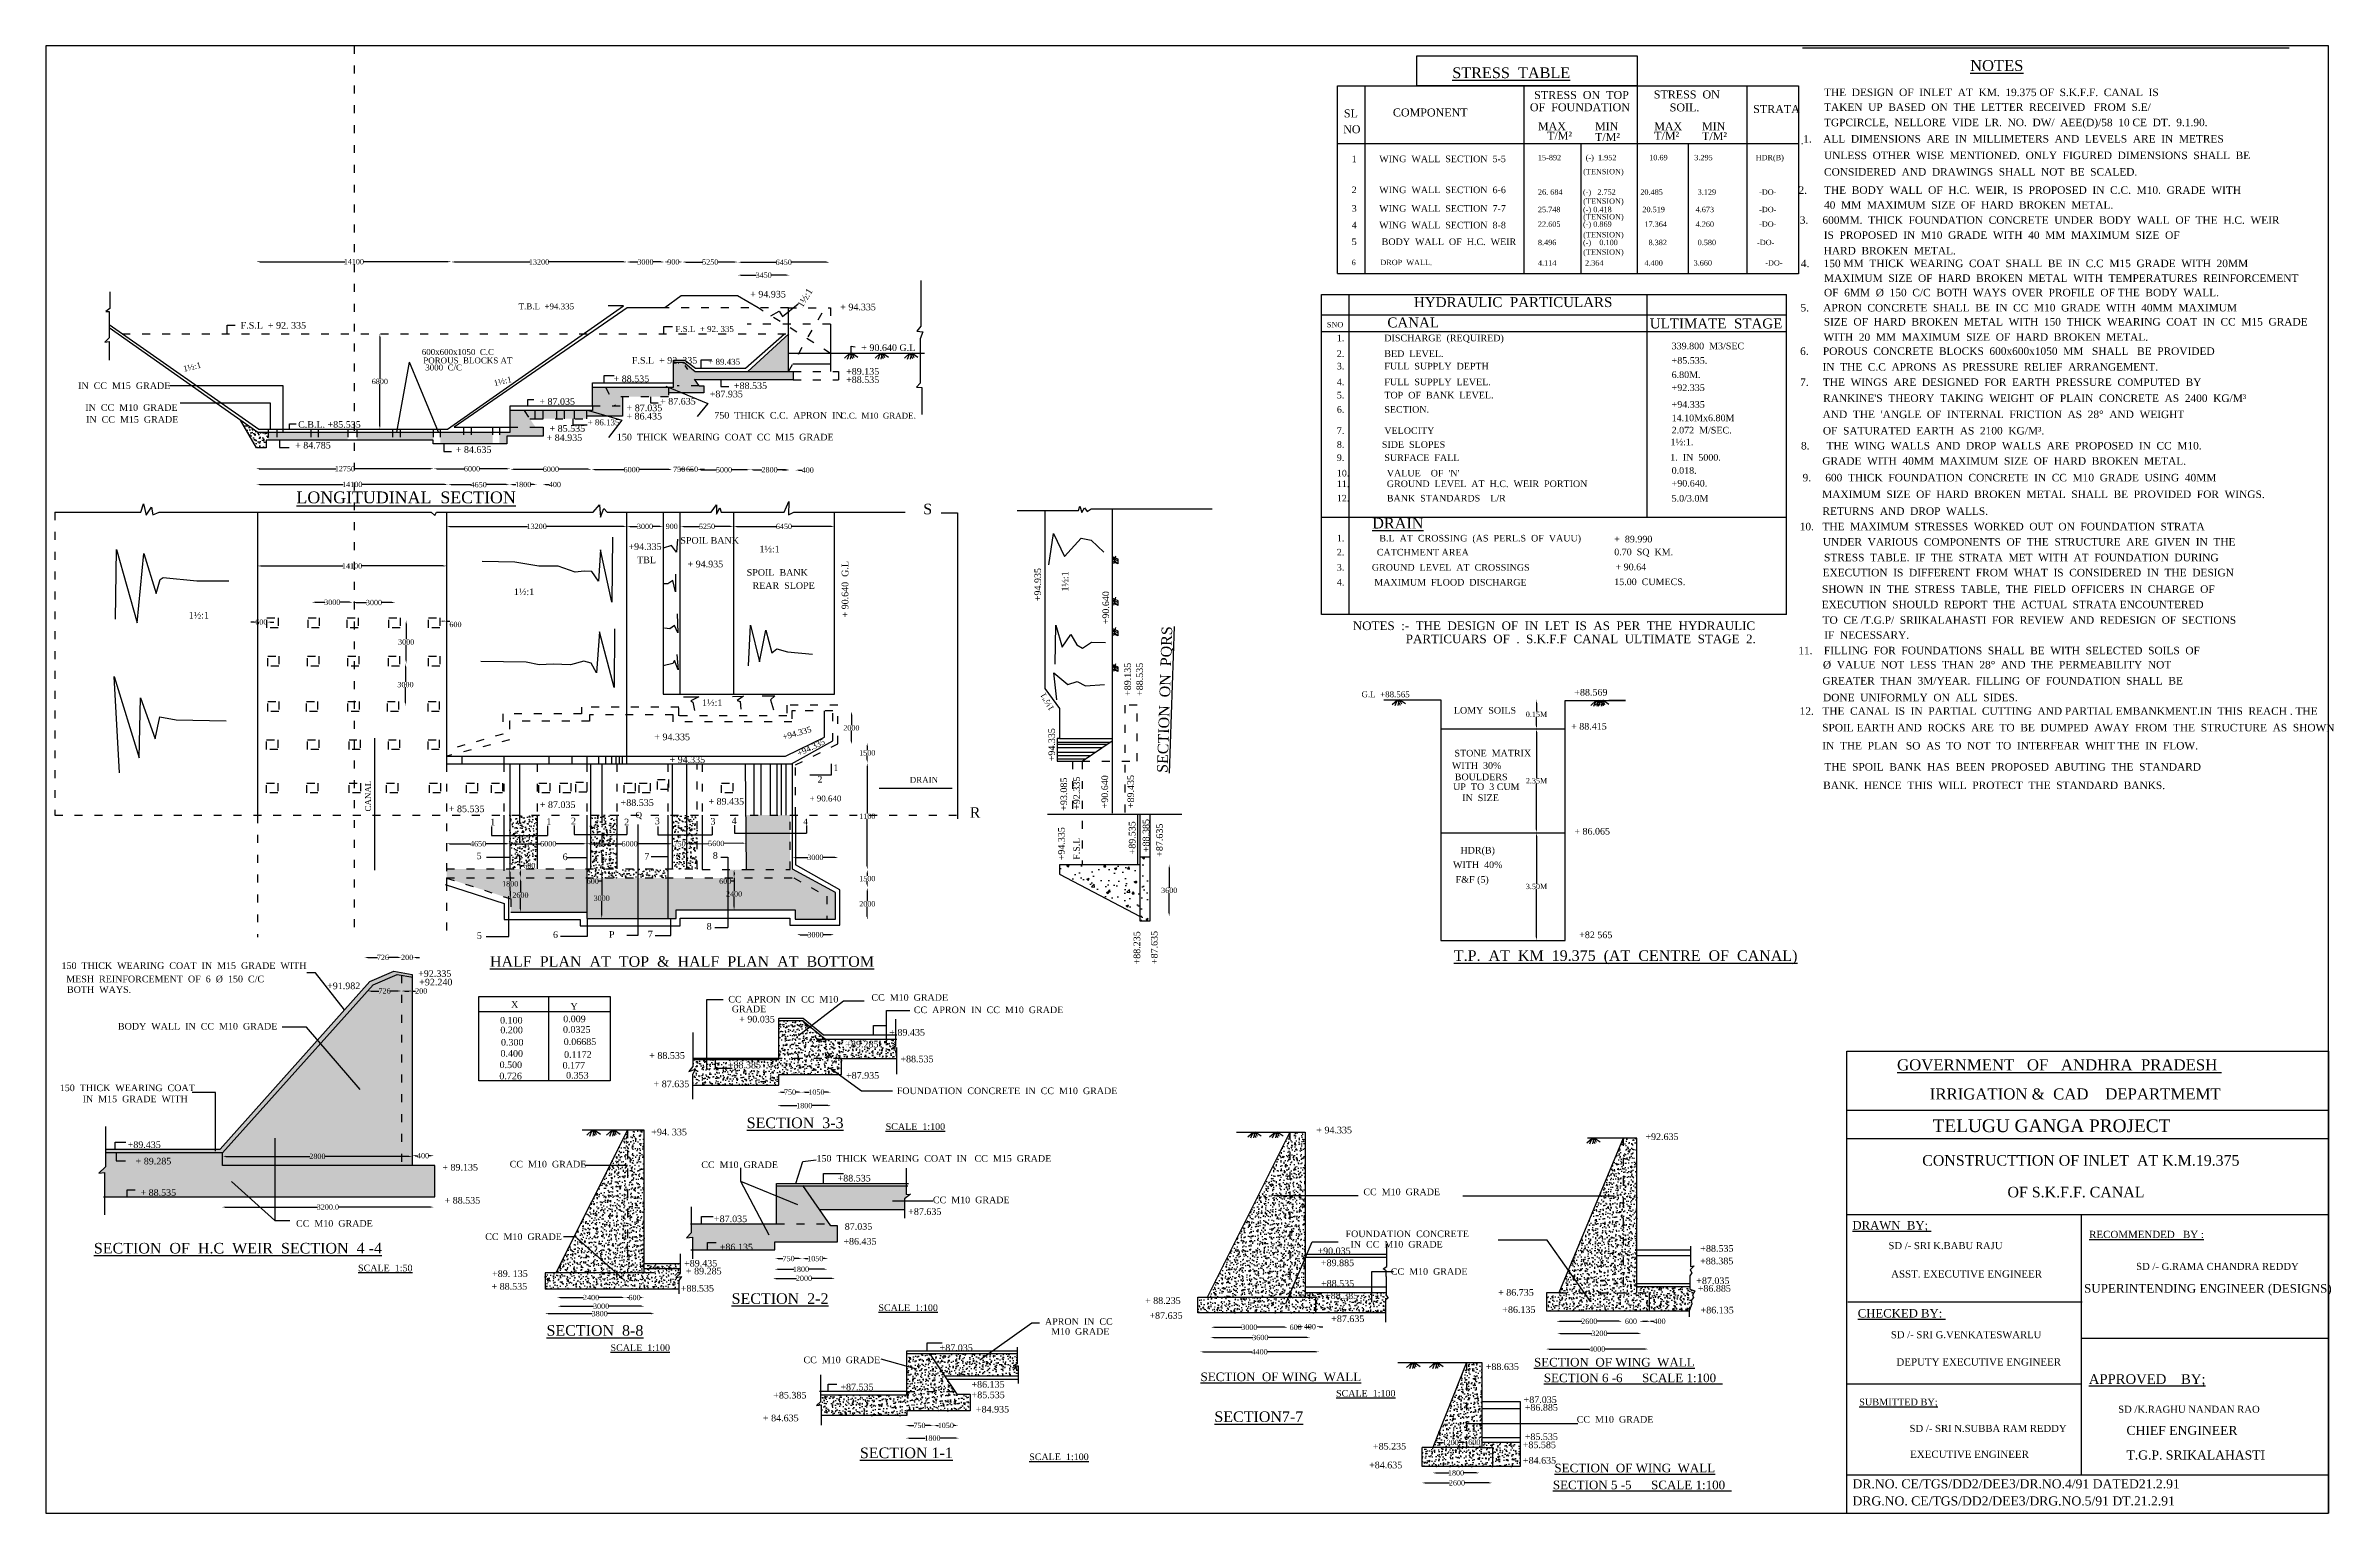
# Model space of a CAD drawing. Header units: millimetres. Extents: x -41669 to -7110, y 1361 to 23536.
import ezdxf

# ---------------------------------------------------------------- set-up
doc = ezdxf.new("R2010")
doc.units = ezdxf.units.MM
doc.header["$MEASUREMENT"] = 0
doc.header["$PDMODE"] = 66
doc.header["$PDSIZE"] = 170
doc.linetypes.add('ACAD_ISO03W100', pattern=[30, 12, -18])
for name, color, linetype in [('DIM', 5, 'Continuous'), ('DOT LINE', 3, 'ACAD_ISO03W100'), ('DWG. LINE', 1, 'Continuous'), ('HATCH', 2, 'Continuous'), ('RAILING', 4, 'Continuous'), ('TEXT', 7, 'Continuous')]:
    doc.layers.add(name, color=color, linetype=linetype)
doc.layers.add('TITLE', color=7, linetype='Continuous', lineweight=30)
doc.styles.get("Standard").update_dxf_attribs({"font": 'TIMES.TTF', "height": 80})
doc.dimstyles.get("Standard").update_dxf_attribs({"dimtxt": 80, "dimasz": 50, "dimexe": 0.18, "dimexo": 0.0625, "dimgap": 0.09, "dimtad": 0, "dimtih": 1, "dimtoh": 1, "dimdec": 1, "dimzin": 0, "dimdsep": 46, "dimtxsty": 'Standard', "dimcen": 0.09, "dimse1": 1, "dimse2": 1, "dimclrd": 5, "dimclre": 5, "dimclrt": 4, "dimadec": 0, "dimazin": 0, "dimtfac": 1, "dimtdec": 1, "dimtofl": 0, "dimtmove": 0, "dimatfit": 3, "dimfxl": 1, "dimtolj": 1, "dimtzin": 0, "dimarcsym": 0})
pattern_1 = [(50, (0, 0), (143.45204, -12.55043), [15, -165]), (355, (0, 0), (-27.75027, 150.43843), [12, -132]), (100.4514, (11.95, -1.05), (115.70188, 137.8879), [12.74804, -140.2284]), (46.1842, (0, 40), (213.4482, -33.1038), [22.5, -247.5]), (96.6356, (17.79, 37.24), (186.9325, 194.8236), [19.1221, -210.3426]), (351.1842, (0, 40), (186.9324, 194.8237), [18, -198]), (21, (20, 30), (119.3814, -80.52378), [15, -165]), (326, (20, 30), (48.66307, 145.03), [12, -132]), (71.4514, (29.95, 23.29), (168.04453, 64.5061), [12.74804, -140.2284]), (37.5, (0, 0), (2.43197, 66.57877), [0, -130.4, 0, -134, 0, -132.5]), (7.5, (0, 0), (52.61391, 78.88234), [0, -76.4, 0, -127.4, 0, -50.5]), (327.5, (-44.6, 0), (106.76449, -4.510974), [0, -50, 0, -156, 0, -207]), (317.5, (-64.6, 0), (116.63723, 20.021), [0, -65, 0, -103.6, 0, -147])]

msp = doc.modelspace()

# ---------------------------------------------------------------- texts
at = {"layer": 'TEXT'}
for s, height, p in [('%%USTRESS  TABLE', 161.9984, (-20428.73, 23046.66)), ('%%UNOTES', 165.145, (-12608.41, 23154.27)), ('STRESS  ON  TOP  ', 120, (-19192.46, 22731.56)), ('STRESS  ON', 120, (-17385.97, 22739.38)), ('THE  DESIGN  OF  INLET  AT  KM.  19.375 OF  S.K.F.F.  CANAL  IS', 113.5373, (-14815.08, 22774.55)), ('SL', 120, (-22065.33, 22453.01)), ('COMPONENT', 120, (-21325.12, 22467.39)), ('OF  FOUNDATION', 120, (-19256.89, 22546.5)), ('SOIL.', 120, (-17145.71, 22543.28)), ('STRATA', 120, (-15884.33, 22519.06)), ('TAKEN  UP  BASED  ON  THE  LETTER  RECEIVED   FROM  S.E/', 113.5373, (-14815.08, 22551.09)), ('NO', 120, (-22076.75, 22213.55)), ('MAX', 120, (-19135.11, 22258.57)), ('T/M²', 120, (-18996.94, 22116.76)), ('T/M²', 120, (-18273.44, 22097.23)), ('MIN', 120, (-18273.44, 22258.57)), ('T/M²', 120, (-17379.36, 22115.41)), ('MAX', 120, (-17379.36, 22258.57)), ('T/M²', 120, (-16657.45, 22109.5)), ('MIN', 120, (-16657.45, 22258.57)), ('1.    ALL  DIMENSIONS  ARE  IN  MILLIMETERS  AND  LEVELS  ARE  IN  METRES', 113.5373, (-15128.6, 22072.08)), ('TGPCIRCLE,  NELLORE  VIDE  LR.  NO.  DW/  AEE(D)/58  10 CE  DT.  9.1.90.', 113.5373, (-14815.08, 22319.71)), ('1         WING  WALL  SECTION  5-5', 100, (-21947.87, 21776.07)), ('15-892            (-)  1.952                10.69             3.295                     HDR(B)       ', 80.9992, (-19135.11, 21805.52)), ('UNLESS  OTHER  WISE  MENTIONED.  ONLY  FIGURED  DIMENSIONS  SHALL  BE', 113.5373, (-14815.08, 21822.12)), ('(TENSION)', 80.999, (-18452.04, 21593.85)), ('CONSIDERED  AND  DRAWINGS  SHALL  NOT  BE  SCALED.', 113.5373, (-14815.08, 21572.67)), ('2         WING  WALL  SECTION  6-6', 100, (-21947.87, 21307.91)), ('3         WING  WALL  SECTION  7-7', 100, (-21947.87, 21027.07)), ('26. 684          (-)   2.752            20.485                 3.129                     -DO-        ', 80.9992, (-19135.11, 21284.07)), ('25.748           (-) 0.418               20.519               4.673                      -DO- ', 80.9992, (-19135.11, 21020.68)), ('(TENSION)', 80.999, (-18452.04, 21146.85)), ('2.      THE  BODY  WALL  OF  H.C.  WEIR,  IS  PROPOSED  IN  C.C.  M10.  GRADE  WITH', 113.5373, (-15200.71, 21297.38)), ('40  MM  MAXIMUM  SIZE  OF  HARD  BROKEN  METAL.', 113.5373, (-14815.08, 21072.89)), ('4         WING  WALL  SECTION  8-8', 100, (-21947.87, 20775.6)), ('22.605           (-) 0.869                17.364              4.260                      -DO-        ', 80.9992, (-19135.11, 20799.81)), ('(TENSION)', 80.999, (-18452.04, 20910.85)), ('3.     600MM.  THICK  FOUNDATION  CONCRETE  UNDER  BODY  WALL  OF  THE  H.C.  WEIR', 113.5373, (-15181.64, 20844.77)), ('5          BODY  WALL  OF  H.C.  WEIR', 100, (-21947.87, 20523.83)), ('8.496             (-)    0.100               8.382               0.580                    -DO-     ', 80.9992, (-19135.11, 20522.52)), ('(TENSION)', 80.999, (-18452.04, 20640.35)), ('(TENSION)', 80.999, (-18452.04, 20377.85)), ('HARD  BROKEN  METAL.', 113.5373, (-14820.61, 20382.06)), ('IS  PROPOSED  IN  M10  GRADE  WITH  40  MM  MAXIMUM  SIZE  OF', 113.5373, (-14818.6, 20617.46)), ('6            DROP  WALL.', 80.9992, (-21947.87, 20220.25)), ('4.114              2.364                    4.400               3.660                          -DO-     ', 80.9992, (-19135.11, 20213.32)), ('4.     150 MM  THICK  WEARING  COAT  SHALL  BE  IN  C.C  M15  GRADE  WITH  20MM', 113.5373, (-15164.29, 20189.73)), ('MAXIMUM  SIZE  OF  HARD  BROKEN  METAL  WITH  TEMPERATURES  REINFORCEMENT', 113.5373, (-14815.08, 19967.1)), ('+ 94.935', 100, (-31031.5, 19731.5)), ('HYDRAULIC  PARTICULARS', 150, (-21006.64, 19586.74)), ('OF  6MM  %%C  150  C/C  BOTH  WAYS  OVER  PROFILE  OF THE  BODY  WALL.', 113.5373, (-14815.08, 19748.95)), ('F.S.L  + 92. 335', 100, (-38725.5, 19260.5)), ('T.B.L  +94.335', 89.3252, (-34528, 19552)), ('+ 94.335', 100, (-29671.5, 19538)), ('SNO', 80.999, (-22322.38, 19281.44)), ('CANAL', 150, (-21409.24, 19279.26)), ('ULTIMATE  STAGE', 150, (-17445.85, 19264.02)), ('5.     APRON  CONCRETE  SHALL  BE  IN  CC  M10  GRADE  WITH  40MM  MAXIMUM', 113.5373, (-15169.87, 19520.84)), ('SIZE  OF  HARD  BROKEN  METAL  WITH  150  THICK  WEARING  COAT  IN  CC  M15  GRADE', 113.5373, (-14818.86, 19307.49)), ('F.S.L  + 92. 335', 89.3252, (-32159.5, 19211)), ('+ 90.640 G.L', 100, (-29353.5, 18923.5)), ('1.                DISCHARGE  (REQUIRED)', 100, (-22172.28, 19069.46)), ('339.800  M3/SEC', 100, (-17116.16, 18948.94)), ('WITH  20  MM  MAXIMUM  SIZE  OF  HARD  BROKEN  METAL.', 113.5373, (-14822.65, 19077.09)), ('600x600x1050  C.C', 89.3252, (-35991.11, 18864.19)), ('POROUS  BLOCKS AT  ', 89.3252, (-35968.29, 18735.43)), ('3000  C/C', 89.325, (-35938.5, 18629)), ('F.S.L  + 92. 335', 100, (-32818.5, 18731.5)), ('+ 89.435', 89.325, (-31664.5, 18715.5)), ('+89.135', 100, (-29583, 18565)), ('2.                BED  LEVEL.     ', 100, (-22172.28, 18832.93)), ('3.                FULL  SUPPLY  DEPTH            ', 100, (-22172.28, 18644.13)), ('+85.535.', 100, (-17116.16, 18730.69)), ('6.     POROUS  CONCRETE  BLOCKS  600x600x1050  MM   SHALL   BE  PROVIDED  ', 113.5373, (-15175.67, 18863.82)), ('IN  THE  C.C  APRONS  AS  PRESSURE  RELIEF  ARRANGEMENT.', 113.5373, (-14838.36, 18625.7)), ('IN  CC  M15  GRADE', 100, (-41180.99, 18349.16)), ('+ 88.535', 100, (-33094.5, 18452.5)), ('+87.935', 100, (-31642, 18223.5)), ('+88.535', 100, (-31277.5, 18349.5)), ('+88.535', 100, (-29583, 18439.5)), ('4.                FULL  SUPPLY  LEVEL.     ', 100, (-22172.28, 18405.29)), ('6.80M.', 100, (-17116.16, 18515.28)), ('+92.335', 100, (-17116.16, 18318.99)), ('7.     THE  WINGS  ARE  DESIGNED  FOR  EARTH  PRESSURE  COMPUTED  BY', 113.5373, (-15175.67, 18395.2)), ('IN  CC  M10  GRADE', 100, (-41071.99, 18018.66)), ('+ 87.035', 100, (-34215.5, 18109.5)), ('+ 86.435', 100, (-32901, 17888)), ('+ 87.035', 100, (-32897, 18013.5)), ('+ 87.635', 100, (-32392.5, 18113.5)), ('750  THICK  C.C.  APRON  IN', 100, (-31573.5, 17901)), ('C.C.  M10  GRADE.', 89.3252, (-29665.52, 17900.63)), ('6.                SECTION.    ', 100, (-22172.28, 17989.9)), ('5.                TOP  OF  BANK  LEVEL.', 100, (-22172.28, 18206.22)), ('+94.335', 100, (-17116.16, 18065.39)), ("AND  THE  'ANGLE  OF  INTERNAL  FRICTION  AS  28%%D  AND  WEIGHT", 113.5373, (-14836.29, 17908.92)), ("RANKINE'S  THEORY  TAKING  WEIGHT  OF  PLAIN  CONCRETE  AS  2400  KG/M³", 113.5373, (-14827.81, 18152.84)), ('IN  CC  M15  GRADE', 100, (-41060.49, 17838.66)), ('C.B.L. +85.535', 100, (-37858.5, 17763)), ('+ 84.935', 100, (-34106.5, 17564.5)), ('+ 85.535', 100, (-34062, 17702.5)), ('+ 86.135', 89.325, (-33486.5, 17801)), ('150  THICK  WEARING  COAT  CC  M15  GRADE', 100, (-33044.17, 17572.38)), ('7.                VELOCITY   ', 100, (-22172.28, 17670.36)), ('2.072  M/SEC.', 100, (-17116.16, 17677.09)), ('14.10Mx6.80M', 100, (-17116.16, 17862.27)), ('OF  SATURATED  EARTH  AS  2100  KG/M³.', 113.5373, (-14832.05, 17661.46)), ('+ 84.785', 100, (-37903.5, 17449)), ('+ 84.635', 100, (-35477.5, 17384)), ('9.                SURFACE  FALL  ', 100, (-22172.28, 17261.31)), ('8.               SIDE  SLOPES      ', 100, (-22172.28, 17459.65)), ('1.  IN  5000.', 100, (-17136.84, 17265.56)), ('  1½:1.  ', 100, (-17207.2, 17497.98)), (' 8.      THE  WING  WALLS  AND  DROP  WALLS  ARE  PROPOSED  IN  CC  M10.', 113.5373, (-15205.37, 17434.83)), ('GRADE  WITH  40MM  MAXIMUM  SIZE  OF  HARD  BROKEN  METAL.', 113.5373, (-14840.54, 17204.68)), ("10.               VALUE    OF  'N'  ", 100, (-22172.28, 17027.18)), ('11.               GROUND  LEVEL  AT  H.C.  WEIR  PORTION', 100, (-22172.28, 16866.43)), ('0.018.', 100, (-17116.16, 17067.52)), ('+90.640.', 100, (-17116.16, 16874.07)), ('9.     600  THICK  FOUNDATION  CONCRETE  IN  CC  M10  GRADE  USING  40MM', 113.5373, (-15138.87, 16953.04)), ('S', 160, (-28418.21, 16455.67)), ('12.               BANK  STANDARDS    L/R  ', 100, (-22172.28, 16648.9)), ('5.0/3.0M', 100, (-17116.16, 16646.91)), ('MAXIMUM  SIZE  OF  HARD  BROKEN  METAL  SHALL  BE  PROVIDED  FOR  WINGS.', 113.5373, (-14843.61, 16701.12)), ('%%UDRAIN', 161.998, (-21638.54, 16240.95)), ('10.   THE  MAXIMUM  STRESSES  WORKED  OUT  ON  FOUNDATION  STRATA', 113.5373, (-15182.1, 16213.68)), ('RETURNS  AND  DROP  WALLS.', 113.5373, (-14838.85, 16446.73)), ('+94.335', 100, (-32870, 15917)), ('SPOIL BANK', 100, (-32086.5, 16010.5)), ('1½:1', 100, (-30891.35, 15880.51)), ('2.             CATCHMENT AREA', 100, (-22172.28, 15832.99)), ('1.              B.L  AT  CROSSING  (AS  PERL.S  OF  VAUU)', 100, (-22172.28, 16044.65)), ('0.70  SQ  KM.', 100, (-17983.43, 15836.45)), ('+  89.990', 100, (-17983.43, 16030.86)), ('UNDER  VARIOUS  COMPONENTS  OF  THE  STRUCTURE  ARE  GIVEN  IN  THE', 113.5373, (-14831.96, 15981.29)), ('TBL', 100, (-32739.5, 15716)), ('+ 94.935', 100, (-31977.5, 15654)), ('SPOIL  BANK', 100, (-31084.5, 15526.5)), ('3.           GROUND  LEVEL  AT  CROSSINGS  ', 100, (-22172.28, 15603.45)), ('+ 90.64', 100, (-17963.8, 15609.96)), ('EXECUTION  IS  DIFFERENT  FROM  WHAT  IS  CONSIDERED  IN  THE  DESIGN', 113.5373, (-14836.77, 15517.89)), ('STRESS  TABLE.  IF  THE  STRATA  MET  WITH  AT  FOUNDATION  DURING', 113.5373, (-14815.08, 15744.84)), ('1½:1', 100, (-34599.35, 15234.51)), ('REAR  SLOPE', 100, (-30996.5, 15328.5)), ('4.            MAXIMUM  FLOOD  DISCHARGE    ', 100, (-22172.28, 15378.57)), ('15.00  CUMECS.', 100, (-17983.43, 15385.16)), ('SHOWN  IN  THE  STRESS  TABLE,  THE  FIELD  OFFICERS  IN  CHARGE  OF', 113.5373, (-14846.18, 15267.81)), ('1½:1', 100, (-39510.63, 14880.73)), ('EXECUTION  SHOULD  REPORT  THE  ACTUAL  STRATA ENCOUNTERED', 113.5373, (-14851.37, 15034.55)), ('TO  CE /T.G.P/  SRIIKALAHASTI  FOR  REVIEW  AND  REDESIGN  OF  SECTIONS', 113.5373, (-14836.82, 14800.51)), ('NOTES  :-  THE  DESIGN  OF  IN  LET  IS  AS  PER  THE  HYDRAULIC', 130, (-21931.18, 14706.08)), ('PARTICUARS  OF  .  S.K.F.F  CANAL  ULTIMATE  STAGE  2.', 130, (-21130.99, 14507.37)), ('IF  NECESSARY.', 113.5373, (-14811.06, 14574.43)), ('11.    FILLING  FOR  FOUNDATIONS  SHALL  BE  WITH  SELECTED  SOILS  OF', 113.5373, (-15203.13, 14340.16)), ('%%C  VALUE  NOT  LESS  THAN  28%%D  AND  THE  PERMEABILITY  NOT  ', 113.5373, (-14831.51, 14125.63)), ('GREATER  THAN  3M/YEAR.  FILLING  OF  FOUNDATION  SHALL  BE', 113.5373, (-14839.93, 13883.43)), ('1½:1', 100, (-31757.85, 13558.01)), ('G.L  +88.565', 89.3252, (-21799.75, 13690.6)), ('LOMY  SOILS', 100, (-20405.1, 13442.91)), ('+88.569', 100, (-18585.96, 13716.49)), ('12.   THE  CANAL  IS  IN  PARTIAL  CUTTING  AND PARTIAL EMBANKMENT.IN  THIS  REACH . THE ', 113.5373, (-15182.76, 13425.98)), ('DONE  UNIFORMLY  ON  ALL  SIDES.', 113.5373, (-14830, 13629.76)), ('+ 94.335', 100, (-32479, 13042)), ('+ 88.415', 100, (-18634.15, 13202.1)), ('SPOIL EARTH AND  ROCKS  ARE  TO  BE  DUMPED  AWAY  FROM  THE  STRUCTURE  AS  SHOWN', 113.5373, (-14842.51, 13175.38)), ('+ 94.335', 100, (-32249.5, 12698)), ('STONE  MATRIX', 100, (-20395.48, 12796.37)), ('IN  THE  PLAN   SO  AS  TO  NOT  TO  INTERFEAR  WHIT THE  IN  FLOW.', 113.5373, (-14840.7, 12901.88)), ('2', 100, (-30016.5, 12401.5)), ('1', 100, (-29776.5, 12574.5)), ('DRAIN', 89.325, (-28621.5, 12398.5)), ('WITH  30%%%', 100, (-20434.43, 12608.66)), ('BOULDERS', 100, (-20390.9, 12436.97)), ('THE  SPOIL  BANK  HAS  BEEN  PROPOSED  ABUTING  THE  STANDARD', 113.5373, (-14810.2, 12582.68)), ('+ 87.035', 100, (-34208.5, 12017.5)), ('+88.535', 100, (-32987.5, 12048.5)), ('+ 89.435', 100, (-31662, 12067.5)), ('+ 90.640', 89.325, (-30135, 12116.5)), ('UP  TO  3 CUM', 100, (-20415.91, 12288.97)), ('IN  SIZE', 100, (-20278.43, 12121.86)), ('BANK.  HENCE  THIS  WILL  PROTECT  THE  STANDARD  BANKS.', 113.5373, (-14828.04, 12303.57)), ('+ 85.535', 100, (-35582.5, 11954.5)), ('1', 100, (-34957.5, 11755)), ('1', 100, (-34109.5, 11762)), ('2', 100, (-33737.5, 11771)), ('2', 100, (-32935, 11755)), ('Q', 89.33, (-32762.5, 11869.5)), ('3', 100, (-32471, 11771.5)), ('3', 100, (-31631.5, 11766)), ('4', 100, (-31311, 11773.5)), ('4', 89.33, (-30229, 11768)), ('R', 160, (-27716.03, 11869.46)), ('HDR(B)', 100, (-20305.1, 11329.47)), ('+ 86.065', 100, (-18585.43, 11616.32)), ('5', 100, (-35163.5, 11244.5)), ('6', 100, (-33863.5, 11230)), ('7', 100, (-32629.5, 11239)), ('8', 100, (-31596, 11249.5)), ('WITH  40%%%', 100, (-20417.82, 11110.01)), ('F&F (5)', 100, (-20377.36, 10887.67)), ('5', 100, (-35158.5, 10039.5)), ('6', 100, (-34009, 10054.5)), ('P', 100, (-33164, 10056.5)), ('7', 100, (-32577.5, 10061.5)), ('8', 100, (-31688.5, 10179)), ('+82 565', 100, (-18512.12, 10050.81)), ('150  THICK  WEARING  COAT  IN  M15  GRADE  WITH', 100, (-41431.1, 9585.64)), ('MESH  REINFORCEMENT  OF  6  %%C  150  C/C ', 100, (-41359.88, 9383.7)), ('+91.982', 100, (-37420.47, 9280.01)), ('+92.335', 100, (-36045.39, 9466.34)), ('+92.240', 100, (-36029.17, 9336.7)), ('BOTH  WAYS.', 100, (-41348.71, 9223.72)), ('X', 100, (-34642.36, 8999.79)), ('Y', 100, (-33745.86, 8971.39)), ('CC  APRON  IN  CC  M10', 100, (-31361.89, 9078.16)), ('GRADE', 100, (-31309.2, 8930.75)), ('CC  M10  GRADE', 100, (-29200.99, 9104.36)), ('CC  APRON  IN  CC  M10  GRADE', 100, (-28560.43, 8917.8)), ('BODY  WALL  IN  CC  M10  GRADE', 100, (-40579.49, 8668.79)), ('0.100', 100, (-34808.63, 8759.9)), ('0.200', 100, (-34804.37, 8613.19)), ('0.0325', 100, (-33858.52, 8621.31)), ('0.009', 100, (-33855.12, 8780.58)), ('+ 90.035', 100, (-31197.75, 8776.79)), ('+ 89.435', 100, (-28930.37, 8577.23)), ('0.400', 100, (-34802.26, 8258.51)), ('0.300', 100, (-34794.88, 8427.84)), ('0.06685', 100, (-33847.4, 8436.46)), ('0.1172', 100, (-33841.6, 8242.82)), ('+ 88.535', 100, (-32555.71, 8228.15)), ('+89.285', 100, (-29594.61, 8399.25)), ('0.726', 100, (-34819.12, 7917.8)), ('0.500', 100, (-34816.05, 8087.28)), ('0.177', 100, (-33864.82, 8079.01)), ('0.353', 100, (-33811.36, 7928.94)), ('+88.385', 100, (-31369.07, 8083.73)), ('+87.935', 100, (-29583.91, 7926.75)), ('+88.535', 100, (-28763.11, 8174.96)), ('150  THICK  WEARING  COAT ', 100, (-41457.86, 7738.74)), ('  IN  M15  GRADE  WITH', 100, (-41187.83, 7571.09)), ('+ 87.635', 100, (-32489.93, 7798.73)), ('FOUNDATION  CONCRETE  IN  CC  M10  GRADE', 100, (-28817.65, 7693.79)), ('+89.435', 100, (-40432.42, 6879.75)), ('+94. 335', 100, (-32524.96, 7071.3)), ('+ 94.335', 100, (-22481.93, 7101.31)), ('+92.635', 100, (-17512.44, 7000.7)), ('+ 89.285', 100, (-40311.92, 6631.67)), ('+ 89.135', 100, (-35680.47, 6538.09)), ('CC  M10  GRADE', 100, (-34663.37, 6586.47)), ('CC  M10  GRADE', 100, (-31769.53, 6577.03)), ('150  THICK  WEARING  COAT  IN   CC  M15  GRADE', 100, (-30030.46, 6672.41)), ('+ 88.535', 100, (-40238.89, 6157.41)), ('+88.535', 100, (-29711.64, 6374.18)), ('CC  M10  GRADE', 100, (-21771.32, 6166.6)), ('+ 88.535', 100, (-35646.96, 6039.67)), ('+87.635', 100, (-28644.78, 5869.36)), ('CC  M10  GRADE', 100, (-28271.93, 6045.43)), ('CC  M10  GRADE', 100, (-37889.59, 5690.41)), ('CC  M10  GRADE', 100, (-35033.48, 5490.48)), ('+87.035', 100, (-31577.97, 5759.68)), ('87.035', 100, (-29603.4, 5643.86)), ('FOUNDATION  CONCRETE', 100, (-22040.69, 5532.78)), ('+89.435', 100, (-32029.86, 5087.7)), ('+86.135', 100, (-31490.34, 5332.55)), ('+86.435', 100, (-29624.36, 5419.46)), ('+90.035', 100, (-22464.43, 5275.97)), ('+89.885', 100, (-22411.99, 5094.37)), ('IN  CC  M10  GRADE', 100, (-21966.18, 5374.96)), ('+88.385', 100, (-16685.14, 5122.29)), ('+88.535', 100, (-16683.09, 5311.99)), ('+ 88.535', 100, (-34937.36, 4738.96)), ('+89. 135', 100, (-34929.32, 4931.69)), ('+ 89.285', 100, (-32001.18, 4970.56)), ('+88.535', 100, (-22410.75, 4784.42)), ('CC  M10  GRADE', 100, (-21356.79, 4963.95)), ('+87.035', 100, (-16744.39, 4823.99)), ('+88.535', 100, (-32078.71, 4709.96)), ('+ 88.235', 100, (-25068.67, 4524.13)), ('+88.385', 100, (-22350.03, 4598.04)), ('+ 86.735', 100, (-19736.78, 4647.82)), ('+86.885', 100, (-16721.98, 4709.36)), ('APRON  IN  CC', 100, (-26580.38, 4208.2)), ('  M10  GRADE', 100, (-26562.37, 4057.25)), ('+87.635', 100, (-25002.25, 4298.99)), ('+87.635', 100, (-22257.07, 4249.7)), ('+86.135', 100, (-19673.31, 4388.58)), ('+86.135', 100, (-16679.11, 4380.96)), ('+87.035', 100, (-28170.18, 3812.35)), ('CC  M10  GRADE', 100, (-30226.96, 3627.88)), ('+88.635', 100, (-19923.01, 3526.23)), ('+85.385', 100, (-30682.92, 3094.82)), ('+87.535', 100, (-29669.07, 3218.31)), ('+86.135', 100, (-27690.18, 3258.53)), ('+85.535', 100, (-27687.66, 3099.55)), ('+87.035', 100, (-19351.14, 3026.92)), ('+ 84.635', 100, (-30838.01, 2749.92)), ('+84.935', 100, (-27621.98, 2882.52)), ('+86.885', 100, (-19334.42, 2909.97)), ('CC  M10  GRADE', 100, (-18549.79, 2729.38)), ('+85.235', 100, (-21626.08, 2323.06)), ('+85.585', 100, (-19364.52, 2344.2)), ('+85.535', 100, (-19334.42, 2467.82)), ('+84.635', 100, (-21684.9, 2039.92)), ('+84.635', 100, (-19361.17, 2110.31))]:
    msp.add_text(s, height=height, dxfattribs=at).set_placement(p)
for s, height, rotation, p in [('1½:1', 100, 58.6041, (-30242.53, 19570.07)), ('1½:1', 89.325, 13.521613, (-39581.35, 18607.51)), ('1½:1', 89.325, 13.521613, (-34891.35, 18391.51)), ('+ 90.640  G.L', 100, 90, (-29549.13, 14896.17)), ('+94.935', 100, 90, (-26639.23, 15142.61)), ('1½:1', 100, 90, (-26226.51, 15288)), ('+90.640', 100, 90, (-25612.03, 14793.22)), ('+89.135', 100, 90, (-25281.83, 13711.06)), ('+88.535', 100, 90, (-25100.41, 13711.06)), ('1½"1', 89.325, 120.127361, (-26435.47, 13519.85)), ('+94.335', 89.325, 16.075783, (-30527.87, 13044.65)), ('+94.335', 100, 90, (-26428.89, 12723.25)), ('+94.335', 89.325, 25.764569, (-30295.22, 12794.74)), ('+93.085', 100, 90, (-26246.06, 11976.06)), ('+92.335', 100, 90, (-26051.24, 11989.91)), ('+90.640', 100, 90, (-25626.69, 12011.66)), ('+89.435', 100, 90, (-25235.1, 12015.29)), ('CANAL', 89.325, 90, (-36757.2, 11964.55)), ('+89.535', 100, 90, (-25213.37, 11316.79)), ('+88.385', 100, 90, (-25003.49, 11350.8)), ('+87.635', 100, 90, (-24800.32, 11280.51)), ('+94.335', 100, 90, (-26281.8, 11227.26)), ('F.S.L', 100, 90, (-26053.54, 11234.1)), ('+88.235', 100, 90, (-25141.74, 9653.75)), ('+87.635', 100, 90, (-24879.07, 9659.14))]:
    msp.add_text(s, height=height, rotation=rotation, dxfattribs=at).set_placement(p)
at = {"layer": 'TITLE'}
for s, height, p in [('%%ULONGITUDINAL  SECTION', 178.6505, (-37883.76, 16621.47)), ('%%UHALF  PLAN  AT  TOP  &  HALF  PLAN  AT  BOTTOM', 160, (-34961.44, 9617.82)), ('%%UT.P.  AT  KM  19.375  (AT  CENTRE  OF  CANAL)', 160, (-20405.11, 9706.97)), ('%%USECTION  3-3', 160, (-31084.04, 7180.7)), ('%%USCALE  1:100', 100, (-28985.58, 7154.13)), ('%%USECTION  OF  H.C  WEIR  SECTION  4 -4', 160, (-40942.93, 5286.09)), ('%%USCALE  1:50', 100, (-36953.29, 5016.53)), ('%%USECTION  2-2', 160, (-31311.84, 4524.44)), ('%%USCALE  1:100', 100, (-29095.1, 4417.66)), ('%%USECTION  8-8', 160, (-34107.69, 4043.12)), ('%%USCALE  1:100', 100, (-33140.46, 3813.32)), ('%%USECTION  OF WING  WALL', 130, (-24230.55, 3357.22)), ('%%USECTION  OF WING  WALL', 130, (-19195.08, 3578.31)), ('%%USECTION 6 -6      SCALE 1:100  ', 130, (-19046.44, 3340.77)), ('%%USCALE  1:100', 100, (-22184.63, 3122.73)), ('%%USECTION7-7', 160, (-24021.57, 2739.78)), ('%%USECTION 1-1', 160, (-29374.32, 2193.32)), ('%%USCALE  1:100', 100, (-26817.53, 2163.97)), ('%%USECTION  OF WING  WALL', 130, (-18886.3, 1979.22)), ('%%USECTION 5 -5      SCALE 1:100  ', 130, (-18909.95, 1723.25))]:
    msp.add_text(s, height=height, dxfattribs=at).set_placement(p)
msp.add_text('%%USECTION  ON  PQRS', height=160, rotation=88.137245, dxfattribs=at).set_placement((-24729.23, 12546.3))
at = {"layer": 'TITLE', "lineweight": 30}
for s, height, p in [('%%UGOVERNMENT   OF   ANDHRA  PRADESH ', 167.5425, (-13712.29, 8052.72)), ('IRRIGATION &  CAD    DEPARTMEMT ', 167.5425, (-13217.9, 7613.33)), ('TELUGU GANGA PROJECT', 192.7334, (-13174.31, 7120.11)), ('CONSTRUCTTION OF INLET  AT K.M.19.375', 159.0692, (-13332.18, 6612.86)), ('OF S.K.F.F. CANAL', 159.0692, (-12044.58, 6134.07)), ('%%UDRAWN  BY; ', 127.2645, (-14385.76, 5648.14)), ('%%URECOMMENDED   BY :', 109.2156, (-10810.38, 5519.64)), ('SD /- SRI K.BABU RAJU', 106.61, (-13841.59, 5351.66)), ('ASST. EXECUTIVE ENGINEER', 109.368, (-13802.25, 4921.89)), ('SD /- G.RAMA CHANDRA REDDY', 106.61, (-10101.63, 5037.56)), ('SUPERINTENDING ENGINEER (DESIGNS)', 130.3109, (-10887.95, 4693.28)), ('%%UCHECKED BY: ', 127.2645, (-14305.56, 4318.47)), ('SD /- SRI G.VENKATESWARLU', 106.61, (-13804.85, 4005.47)), ('DEPUTY EXECUTIVE ENGINEER', 109.368, (-13722.05, 3592.22)), ('%%UAPPROVED    BY;', 146.8436, (-10816.22, 3314.93)), ('%%USUBMITTED BY;', 102.7911, (-14284.67, 2990.39)), ('SD /K.RAGHU NANDAN RAO', 106.61, (-10373.46, 2878.29)), ('SD /- SRI N.SUBBA RAM REDDY', 106.61, (-13523.27, 2589.56)), ('CHIEF ENGINEER', 136.3451, (-10247.53, 2544.22)), ('EXECUTIVE ENGINEER', 109.368, (-13514.62, 2197.58)), ('T.G.P. SRIKALAHASTI', 136.3451, (-10247.53, 2172.83)), ('DR.NO. CE/TGS/DD2/DEE3/DR.NO.4/91 DATED21.2.91', 136.3451, (-14385.06, 1737.19)), ('DRG.NO. CE/TGS/DD2/DEE3/DRG.NO.5/91 DT.21.2.91', 136.3451, (-14385.06, 1478.89))]:
    msp.add_text(s, height=height, dxfattribs=at).set_placement(p)

# ---------------------------------------------------------------- blocks, each defined once
blk = doc.blocks.new('*D2')
at = {"layer": 'Defpoints', "color": 0}
for p in [(-39009, 5987), (-35809, 5987), (-35809, 5987)]:
    blk.add_point(p, dxfattribs=at)
at = {"layer": 'DIM', "color": 5, "lineweight": -2}
for p, q in [((-38959, 5987), (-37567, 5987)), ((-35859, 5987), (-37251, 5987))]:
    blk.add_line(p, q, dxfattribs=at)
at = {"layer": 'DIM', "color": 5}
for points in [[(-38959, 5995), (-38959, 5979), (-39009, 5987)], [(-35859, 5995), (-35859, 5979), (-35809, 5987)]]:
    blk.add_solid(points, dxfattribs=at)
at = {"layer": 'DIM', "color": 4, "insert": (-37409, 5987), "char_height": 80, "attachment_point": 5}
blk.add_mtext('\\A1;3200.0', dxfattribs=at)
blk = doc.blocks.new('*D3')
at = {"layer": 'Defpoints', "color": 0}
for p in [(-36624, 19181), (-36624, 19181), (-36624, 17742)]:
    blk.add_point(p, dxfattribs=at)
at = {"layer": 'DIM', "color": 5, "lineweight": -2}
for p, q in [((-36624, 19131), (-36624, 18503)), ((-36624, 17792), (-36624, 18421))]:
    blk.add_line(p, q, dxfattribs=at)
at = {"layer": 'DIM', "color": 5}
for points in [[(-36632, 19131), (-36615, 19131), (-36624, 19181)], [(-36632, 17792), (-36615, 17792), (-36624, 17742)]]:
    blk.add_solid(points, dxfattribs=at)
at = {"layer": 'DIM', "color": 4, "insert": (-36624, 18462), "char_height": 80, "attachment_point": 5}
blk.add_mtext('\\A1;6800', dxfattribs=at)
blk = doc.blocks.new('*D4')
at = {"layer": 'Defpoints', "color": 0}
for p in [(-38495, 17154), (-35810, 17154), (-35810, 17144)]:
    blk.add_point(p, dxfattribs=at)
at = {"layer": 'DIM', "color": 5, "lineweight": -2}
for p, q in [((-38445, 17144), (-37291, 17144)), ((-35860, 17144), (-37014, 17144))]:
    blk.add_line(p, q, dxfattribs=at)
at = {"layer": 'DIM', "color": 5}
for points in [[(-38445, 17153), (-38445, 17136), (-38495, 17144)], [(-35860, 17153), (-35860, 17136), (-35810, 17144)]]:
    blk.add_solid(points, dxfattribs=at)
at = {"layer": 'DIM', "color": 4, "insert": (-37152, 17144), "char_height": 80, "attachment_point": 5}
blk.add_mtext('\\A1;12750', dxfattribs=at)
blk = doc.blocks.new('*D5')
at = {"layer": 'Defpoints', "color": 0}
for p in [(-35810, 17144), (-34654, 17144), (-34654, 17143)]:
    blk.add_point(p, dxfattribs=at)
at = {"layer": 'DIM', "color": 5, "lineweight": -2}
for p, q in [((-35760, 17143), (-35345, 17143)), ((-34704, 17143), (-35118, 17143))]:
    blk.add_line(p, q, dxfattribs=at)
at = {"layer": 'DIM', "color": 5}
for points in [[(-35760, 17151), (-35760, 17135), (-35810, 17143)], [(-34704, 17151), (-34704, 17135), (-34654, 17143)]]:
    blk.add_solid(points, dxfattribs=at)
at = {"layer": 'DIM', "color": 4, "insert": (-35232, 17143), "char_height": 80, "attachment_point": 5}
blk.add_mtext('\\A1;6000', dxfattribs=at)
blk = doc.blocks.new('*D6')
at = {"layer": 'Defpoints', "color": 0}
for p in [(-34654, 17143), (-33429, 17143), (-33429, 17136)]:
    blk.add_point(p, dxfattribs=at)
at = {"layer": 'DIM', "color": 5, "lineweight": -2}
for p, q in [((-34604, 17136), (-34155, 17136)), ((-33479, 17136), (-33928, 17136))]:
    blk.add_line(p, q, dxfattribs=at)
at = {"layer": 'DIM', "color": 5}
for points in [[(-34604, 17144), (-34604, 17128), (-34654, 17136)], [(-33479, 17144), (-33479, 17128), (-33429, 17136)]]:
    blk.add_solid(points, dxfattribs=at)
at = {"layer": 'DIM', "color": 4, "insert": (-34041, 17136), "char_height": 80, "attachment_point": 5}
blk.add_mtext('\\A1;6000', dxfattribs=at)
blk = doc.blocks.new('*D7')
at = {"layer": 'Defpoints', "color": 0}
for p in [(-33429, 17136), (-32212, 17136), (-32212, 17131)]:
    blk.add_point(p, dxfattribs=at)
at = {"layer": 'DIM', "color": 5, "lineweight": -2}
for p, q in [((-33379, 17131), (-32934, 17131)), ((-32262, 17131), (-32707, 17131))]:
    blk.add_line(p, q, dxfattribs=at)
at = {"layer": 'DIM', "color": 5}
for points in [[(-33379, 17139), (-33379, 17123), (-33429, 17131)], [(-32262, 17139), (-32262, 17123), (-32212, 17131)]]:
    blk.add_solid(points, dxfattribs=at)
at = {"layer": 'DIM', "color": 4, "insert": (-32820, 17131), "char_height": 80, "attachment_point": 5}
blk.add_mtext('\\A1;6000', dxfattribs=at)
blk = doc.blocks.new('*D8')
at = {"layer": 'Defpoints', "color": 0}
for p in [(-32212, 17131), (-31996, 17134), (-31996, 17131)]:
    blk.add_point(p, dxfattribs=at)
at = {"layer": 'DIM', "color": 5, "lineweight": -2}
for p, q in [((-32262, 17134), (-32312, 17134)), ((-31946, 17134), (-31896, 17134))]:
    blk.add_line(p, q, dxfattribs=at)
at = {"layer": 'DIM', "color": 5}
for points in [[(-32262, 17143), (-32262, 17126), (-32212, 17134)], [(-31946, 17143), (-31946, 17126), (-31996, 17134)]]:
    blk.add_solid(points, dxfattribs=at)
at = {"layer": 'DIM', "color": 4, "insert": (-32104, 17134), "char_height": 80, "attachment_point": 5}
blk.add_mtext('\\A1;750', dxfattribs=at)
blk = doc.blocks.new('*D9')
at = {"layer": 'Defpoints', "color": 0}
for p in [(-31996, 17134), (-31822, 17137), (-31822, 17134)]:
    blk.add_point(p, dxfattribs=at)
at = {"layer": 'DIM', "color": 5, "lineweight": -2}
for p, q in [((-32046, 17137), (-32096, 17137)), ((-31772, 17137), (-31722, 17137))]:
    blk.add_line(p, q, dxfattribs=at)
at = {"layer": 'DIM', "color": 5}
for points in [[(-32046, 17145), (-32046, 17129), (-31996, 17137)], [(-31772, 17145), (-31772, 17129), (-31822, 17137)]]:
    blk.add_solid(points, dxfattribs=at)
at = {"layer": 'DIM', "color": 4, "insert": (-31909, 17137), "char_height": 80, "attachment_point": 5}
blk.add_mtext('\\A1;650', dxfattribs=at)
blk = doc.blocks.new('*D10')
at = {"layer": 'Defpoints', "color": 0}
for p in [(-31822, 17137), (-31032, 17137), (-31032, 17128)]:
    blk.add_point(p, dxfattribs=at)
at = {"layer": 'DIM', "color": 5, "lineweight": -2}
for p, q in [((-31772, 17128), (-31540, 17128)), ((-31082, 17128), (-31314, 17128))]:
    blk.add_line(p, q, dxfattribs=at)
at = {"layer": 'DIM', "color": 5}
for points in [[(-31772, 17136), (-31772, 17120), (-31822, 17128)], [(-31082, 17136), (-31082, 17120), (-31032, 17128)]]:
    blk.add_solid(points, dxfattribs=at)
at = {"layer": 'DIM', "color": 4, "insert": (-31427, 17128), "char_height": 80, "attachment_point": 5}
blk.add_mtext('\\A1;5000', dxfattribs=at)
blk = doc.blocks.new('*D11')
at = {"layer": 'Defpoints', "color": 0}
for p in [(-31032, 17128), (-30446, 17128), (-30446, 17128)]:
    blk.add_point(p, dxfattribs=at)
at = {"layer": 'DIM', "color": 5, "lineweight": -2}
for p, q in [((-30982, 17128), (-30854, 17128)), ((-30496, 17128), (-30624, 17128))]:
    blk.add_line(p, q, dxfattribs=at)
at = {"layer": 'DIM', "color": 5}
for points in [[(-30982, 17136), (-30982, 17119), (-31032, 17128)], [(-30496, 17136), (-30496, 17119), (-30446, 17128)]]:
    blk.add_solid(points, dxfattribs=at)
at = {"layer": 'DIM', "color": 4, "insert": (-30739, 17128), "char_height": 80, "attachment_point": 5}
blk.add_mtext('\\A1;2800', dxfattribs=at)
blk = doc.blocks.new('*D12')
at = {"layer": 'Defpoints', "color": 0}
for p in [(-30446, 17128), (-30348, 17128), (-30348, 17123)]:
    blk.add_point(p, dxfattribs=at)
at = {"layer": 'DIM', "color": 5, "lineweight": -2}
for p, q in [((-30496, 17123), (-30546, 17123)), ((-30298, 17123), (-30248, 17123))]:
    blk.add_line(p, q, dxfattribs=at)
at = {"layer": 'DIM', "color": 5}
for points in [[(-30496, 17131), (-30496, 17115), (-30446, 17123)], [(-30298, 17131), (-30298, 17115), (-30348, 17123)]]:
    blk.add_solid(points, dxfattribs=at)
at = {"layer": 'DIM', "color": 4, "insert": (-30162, 17123), "char_height": 80, "attachment_point": 5}
blk.add_mtext('\\A1;400', dxfattribs=at)
blk = doc.blocks.new('*D13')
at = {"layer": 'Defpoints', "color": 0}
for p in [(-38486, 16908), (-35596, 16908), (-35596, 16906)]:
    blk.add_point(p, dxfattribs=at)
at = {"layer": 'DIM', "color": 5, "lineweight": -2}
for p, q in [((-38436, 16906), (-37180, 16906)), ((-35646, 16906), (-36902, 16906))]:
    blk.add_line(p, q, dxfattribs=at)
at = {"layer": 'DIM', "color": 5}
for points in [[(-38436, 16914), (-38436, 16897), (-38486, 16906)], [(-35646, 16914), (-35646, 16897), (-35596, 16906)]]:
    blk.add_solid(points, dxfattribs=at)
at = {"layer": 'DIM', "color": 4, "insert": (-37041, 16906), "char_height": 80, "attachment_point": 5}
blk.add_mtext('\\A1;14100', dxfattribs=at)
blk = doc.blocks.new('*D14')
at = {"layer": 'Defpoints', "color": 0}
for p in [(-35596, 16906), (-34667, 16906), (-34667, 16904)]:
    blk.add_point(p, dxfattribs=at)
at = {"layer": 'DIM', "color": 5, "lineweight": -2}
for p, q in [((-35546, 16904), (-35246, 16904)), ((-34717, 16904), (-35016, 16904))]:
    blk.add_line(p, q, dxfattribs=at)
at = {"layer": 'DIM', "color": 5}
for points in [[(-35546, 16912), (-35546, 16895), (-35596, 16904)], [(-34717, 16912), (-34717, 16895), (-34667, 16904)]]:
    blk.add_solid(points, dxfattribs=at)
at = {"layer": 'DIM', "color": 4, "insert": (-35131, 16904), "char_height": 80, "attachment_point": 5}
blk.add_mtext('\\A1;4650', dxfattribs=at)
blk = doc.blocks.new('*D15')
at = {"layer": 'Defpoints', "color": 0}
for p in [(-34667, 16904), (-34253, 16905), (-34253, 16904)]:
    blk.add_point(p, dxfattribs=at)
at = {"layer": 'DIM', "color": 5, "lineweight": -2}
for p, q in [((-34617, 16905), (-34569, 16905)), ((-34303, 16905), (-34351, 16905))]:
    blk.add_line(p, q, dxfattribs=at)
at = {"layer": 'DIM', "color": 5}
for points in [[(-34617, 16913), (-34617, 16897), (-34667, 16905)], [(-34303, 16913), (-34303, 16897), (-34253, 16905)]]:
    blk.add_solid(points, dxfattribs=at)
at = {"layer": 'DIM', "color": 4, "insert": (-34460, 16905), "char_height": 80, "attachment_point": 5}
blk.add_mtext('\\A1;1800', dxfattribs=at)
blk = doc.blocks.new('*D16')
at = {"layer": 'Defpoints', "color": 0}
for p in [(-34253, 16905), (-34166, 16905), (-34166, 16905)]:
    blk.add_point(p, dxfattribs=at)
at = {"layer": 'DIM', "color": 5, "lineweight": -2}
for p, q in [((-34303, 16905), (-34353, 16905)), ((-34116, 16905), (-34066, 16905))]:
    blk.add_line(p, q, dxfattribs=at)
at = {"layer": 'DIM', "color": 5}
for points in [[(-34303, 16913), (-34303, 16897), (-34253, 16905)], [(-34116, 16913), (-34116, 16897), (-34166, 16905)]]:
    blk.add_solid(points, dxfattribs=at)
at = {"layer": 'DIM', "color": 4, "insert": (-33981, 16905), "char_height": 80, "attachment_point": 5}
blk.add_mtext('\\A1;400', dxfattribs=at)
blk = doc.blocks.new('*D17')
at = {"layer": 'Defpoints', "color": 0}
for p in [(-38488, 20272), (-35546, 20272), (-35546, 20272)]:
    blk.add_point(p, dxfattribs=at)
at = {"layer": 'DIM', "color": 5, "lineweight": -2}
for p, q in [((-38438, 20272), (-37155, 20272)), ((-35596, 20272), (-36878, 20272))]:
    blk.add_line(p, q, dxfattribs=at)
at = {"layer": 'DIM', "color": 5}
for points in [[(-38438, 20280), (-38438, 20264), (-38488, 20272)], [(-35596, 20280), (-35596, 20264), (-35546, 20272)]]:
    blk.add_solid(points, dxfattribs=at)
at = {"layer": 'DIM', "color": 4, "insert": (-37017, 20272), "char_height": 80, "attachment_point": 5}
blk.add_mtext('\\A1;14100', dxfattribs=at)
blk = doc.blocks.new('*D18')
at = {"layer": 'Defpoints', "color": 0}
for p in [(-35545, 20272), (-32896, 20272), (-32896, 20268)]:
    blk.add_point(p, dxfattribs=at)
at = {"layer": 'DIM', "color": 5, "lineweight": -2}
for p, q in [((-35495, 20268), (-34359, 20268)), ((-32946, 20268), (-34082, 20268))]:
    blk.add_line(p, q, dxfattribs=at)
at = {"layer": 'DIM', "color": 5}
for points in [[(-35495, 20277), (-35495, 20260), (-35545, 20268)], [(-32946, 20277), (-32946, 20260), (-32896, 20268)]]:
    blk.add_solid(points, dxfattribs=at)
at = {"layer": 'DIM', "color": 4, "insert": (-34220, 20268), "char_height": 80, "attachment_point": 5}
blk.add_mtext('\\A1;13200', dxfattribs=at)
blk = doc.blocks.new('*D19')
at = {"layer": 'Defpoints', "color": 0}
for p in [(-32896, 20268), (-32330, 20268), (-32330, 20268)]:
    blk.add_point(p, dxfattribs=at)
at = {"layer": 'DIM', "color": 5, "lineweight": -2}
for p, q in [((-32846, 20268), (-32726, 20268)), ((-32380, 20268), (-32499, 20268))]:
    blk.add_line(p, q, dxfattribs=at)
at = {"layer": 'DIM', "color": 5}
for points in [[(-32846, 20276), (-32846, 20259), (-32896, 20268)], [(-32380, 20276), (-32380, 20259), (-32330, 20268)]]:
    blk.add_solid(points, dxfattribs=at)
at = {"layer": 'DIM', "color": 4, "insert": (-32613, 20268), "char_height": 80, "attachment_point": 5}
blk.add_mtext('\\A1;3000', dxfattribs=at)
blk = doc.blocks.new('*D20')
at = {"layer": 'Defpoints', "color": 0}
for p in [(-32330, 20268), (-32054, 20268), (-32054, 20268)]:
    blk.add_point(p, dxfattribs=at)
at = {"layer": 'DIM', "color": 5, "lineweight": -2}
for p, q in [((-32280, 20268), (-32276, 20268)), ((-32104, 20268), (-32108, 20268))]:
    blk.add_line(p, q, dxfattribs=at)
at = {"layer": 'DIM', "color": 5}
for points in [[(-32280, 20277), (-32280, 20260), (-32330, 20268)], [(-32104, 20277), (-32104, 20260), (-32054, 20268)]]:
    blk.add_solid(points, dxfattribs=at)
at = {"layer": 'DIM', "color": 4, "insert": (-32192, 20268), "char_height": 80, "attachment_point": 5}
blk.add_mtext('\\A1;900', dxfattribs=at)
blk = doc.blocks.new('*D21')
at = {"layer": 'Defpoints', "color": 0}
for p in [(-32054, 20268), (-31216, 20268), (-31216, 20267)]:
    blk.add_point(p, dxfattribs=at)
at = {"layer": 'DIM', "color": 5, "lineweight": -2}
for p, q in [((-32004, 20267), (-31748, 20267)), ((-31266, 20267), (-31522, 20267))]:
    blk.add_line(p, q, dxfattribs=at)
at = {"layer": 'DIM', "color": 5}
for points in [[(-32004, 20275), (-32004, 20259), (-32054, 20267)], [(-31266, 20275), (-31266, 20259), (-31216, 20267)]]:
    blk.add_solid(points, dxfattribs=at)
at = {"layer": 'DIM', "color": 4, "insert": (-31635, 20267), "char_height": 80, "attachment_point": 5}
blk.add_mtext('\\A1;5250', dxfattribs=at)
blk = doc.blocks.new('*D22')
at = {"layer": 'Defpoints', "color": 0}
for p in [(-31216, 20267), (-29832, 20267), (-29832, 20264)]:
    blk.add_point(p, dxfattribs=at)
at = {"layer": 'DIM', "color": 5, "lineweight": -2}
for p, q in [((-31166, 20264), (-30638, 20264)), ((-29882, 20264), (-30410, 20264))]:
    blk.add_line(p, q, dxfattribs=at)
at = {"layer": 'DIM', "color": 5}
for points in [[(-31166, 20273), (-31166, 20256), (-31216, 20264)], [(-29882, 20273), (-29882, 20256), (-29832, 20264)]]:
    blk.add_solid(points, dxfattribs=at)
at = {"layer": 'DIM', "color": 4, "insert": (-30524, 20264), "char_height": 80, "attachment_point": 5}
blk.add_mtext('\\A1;6450', dxfattribs=at)
blk = doc.blocks.new('*D23')
at = {"layer": 'Defpoints', "color": 0}
for p in [(-31218, 20071), (-30437, 20071), (-30437, 20069)]:
    blk.add_point(p, dxfattribs=at)
at = {"layer": 'DIM', "color": 5, "lineweight": -2}
for p, q in [((-31168, 20069), (-30941, 20069)), ((-30487, 20069), (-30714, 20069))]:
    blk.add_line(p, q, dxfattribs=at)
at = {"layer": 'DIM', "color": 5}
for points in [[(-31168, 20077), (-31168, 20061), (-31218, 20069)], [(-30487, 20077), (-30487, 20061), (-30437, 20069)]]:
    blk.add_solid(points, dxfattribs=at)
at = {"layer": 'DIM', "color": 4, "insert": (-30828, 20069), "char_height": 80, "attachment_point": 5}
blk.add_mtext('\\A1;3450', dxfattribs=at)
blk = doc.blocks.new('*D24')
at = {"layer": 'Defpoints', "color": 0}
for p in [(-38472, 14828), (-38327, 14828), (-38327, 14827)]:
    blk.add_point(p, dxfattribs=at)
at = {"layer": 'DIM', "color": 5, "lineweight": -2}
for p, q in [((-38522, 14827), (-38572, 14827)), ((-38277, 14827), (-38227, 14827))]:
    blk.add_line(p, q, dxfattribs=at)
at = {"layer": 'DIM', "color": 5}
for points in [[(-38522, 14835), (-38522, 14818), (-38472, 14827)], [(-38277, 14835), (-38277, 14818), (-38327, 14827)]]:
    blk.add_solid(points, dxfattribs=at)
at = {"layer": 'DIM', "color": 4, "insert": (-38414, 14827), "char_height": 80, "attachment_point": 5}
blk.add_mtext('\\A1;600', dxfattribs=at)
blk = doc.blocks.new('*D25')
at = {"layer": 'Defpoints', "color": 0}
for p in [(-37652, 15126), (-37034, 15126), (-37034, 15126)]:
    blk.add_point(p, dxfattribs=at)
at = {"layer": 'DIM', "color": 5, "lineweight": -2}
for p, q in [((-37602, 15126), (-37457, 15126)), ((-37084, 15126), (-37229, 15126))]:
    blk.add_line(p, q, dxfattribs=at)
at = {"layer": 'DIM', "color": 5}
for points in [[(-37602, 15135), (-37602, 15118), (-37652, 15126)], [(-37084, 15135), (-37084, 15118), (-37034, 15126)]]:
    blk.add_solid(points, dxfattribs=at)
at = {"layer": 'DIM', "color": 4, "insert": (-37343, 15126), "char_height": 80, "attachment_point": 5}
blk.add_mtext('\\A1;3000', dxfattribs=at)
blk = doc.blocks.new('*D26')
at = {"layer": 'Defpoints', "color": 0}
for p in [(-37034, 15126), (-36391, 15126), (-36391, 15122)]:
    blk.add_point(p, dxfattribs=at)
at = {"layer": 'DIM', "color": 5, "lineweight": -2}
for p, q in [((-36984, 15122), (-36827, 15122)), ((-36441, 15122), (-36599, 15122))]:
    blk.add_line(p, q, dxfattribs=at)
at = {"layer": 'DIM', "color": 5}
for points in [[(-36984, 15130), (-36984, 15113), (-37034, 15122)], [(-36441, 15130), (-36441, 15113), (-36391, 15122)]]:
    blk.add_solid(points, dxfattribs=at)
at = {"layer": 'DIM', "color": 4, "insert": (-36713, 15122), "char_height": 80, "attachment_point": 5}
blk.add_mtext('\\A1;3000', dxfattribs=at)
blk = doc.blocks.new('*D27')
at = {"layer": 'Defpoints', "color": 0}
for p in [(-35718, 14841), (-35616, 14841), (-35616, 14841)]:
    blk.add_point(p, dxfattribs=at)
at = {"layer": 'DIM', "color": 5, "lineweight": -2}
for p, q in [((-35668, 14841), (-35666, 14841)), ((-35616, 14841), (-35566, 14841))]:
    blk.add_line(p, q, dxfattribs=at)
at = {"layer": 'DIM', "color": 5}
for points in [[(-35668, 14850), (-35668, 14833), (-35718, 14841)], [(-35666, 14850), (-35666, 14833), (-35616, 14841)]]:
    blk.add_solid(points, dxfattribs=at)
at = {"layer": 'DIM', "color": 4, "insert": (-35482, 14790), "char_height": 80, "attachment_point": 5}
blk.add_mtext('\\A1;600', dxfattribs=at)
blk = doc.blocks.new('*D28')
at = {"layer": 'Defpoints', "color": 0}
for p in [(-38472, 15675), (-35616, 15675), (-35616, 15675)]:
    blk.add_point(p, dxfattribs=at)
at = {"layer": 'DIM', "color": 5, "lineweight": -2}
for p, q in [((-38422, 15675), (-37182, 15675)), ((-35666, 15675), (-36905, 15675))]:
    blk.add_line(p, q, dxfattribs=at)
at = {"layer": 'DIM', "color": 5}
for points in [[(-38422, 15683), (-38422, 15666), (-38472, 15675)], [(-35666, 15683), (-35666, 15666), (-35616, 15675)]]:
    blk.add_solid(points, dxfattribs=at)
at = {"layer": 'DIM', "color": 4, "insert": (-37044, 15675), "char_height": 80, "attachment_point": 5}
blk.add_mtext('\\A1;14100', dxfattribs=at)
blk = doc.blocks.new('*D29')
at = {"layer": 'Defpoints', "color": 0}
for p in [(-35616, 16272), (-32894, 16272), (-32894, 16272)]:
    blk.add_point(p, dxfattribs=at)
at = {"layer": 'DIM', "color": 5, "lineweight": -2}
for p, q in [((-35566, 16272), (-34394, 16272)), ((-32944, 16272), (-34117, 16272))]:
    blk.add_line(p, q, dxfattribs=at)
at = {"layer": 'DIM', "color": 5}
for points in [[(-35566, 16281), (-35566, 16264), (-35616, 16272)], [(-32944, 16281), (-32944, 16264), (-32894, 16272)]]:
    blk.add_solid(points, dxfattribs=at)
at = {"layer": 'DIM', "color": 4, "insert": (-34255, 16272), "char_height": 80, "attachment_point": 5}
blk.add_mtext('\\A1;13200', dxfattribs=at)
blk = doc.blocks.new('*D30')
at = {"layer": 'Defpoints', "color": 0}
for p in [(-32894, 16272), (-32344, 16272), (-32344, 16272)]:
    blk.add_point(p, dxfattribs=at)
at = {"layer": 'DIM', "color": 5, "lineweight": -2}
for p, q in [((-32844, 16272), (-32733, 16272)), ((-32394, 16272), (-32506, 16272))]:
    blk.add_line(p, q, dxfattribs=at)
at = {"layer": 'DIM', "color": 5}
for points in [[(-32844, 16281), (-32844, 16264), (-32894, 16272)], [(-32394, 16281), (-32394, 16264), (-32344, 16272)]]:
    blk.add_solid(points, dxfattribs=at)
at = {"layer": 'DIM', "color": 4, "insert": (-32620, 16272), "char_height": 80, "attachment_point": 5}
blk.add_mtext('\\A1;3000', dxfattribs=at)
blk = doc.blocks.new('*D31')
at = {"layer": 'Defpoints', "color": 0}
for p in [(-32344, 16272), (-32086, 16272), (-32086, 16272)]:
    blk.add_point(p, dxfattribs=at)
at = {"layer": 'DIM', "color": 5, "lineweight": -2}
for p, q in [((-32394, 16272), (-32444, 16272)), ((-32036, 16272), (-31986, 16272))]:
    blk.add_line(p, q, dxfattribs=at)
at = {"layer": 'DIM', "color": 5}
for points in [[(-32394, 16281), (-32394, 16264), (-32344, 16272)], [(-32036, 16281), (-32036, 16264), (-32086, 16272)]]:
    blk.add_solid(points, dxfattribs=at)
at = {"layer": 'DIM', "color": 4, "insert": (-32216, 16272), "char_height": 80, "attachment_point": 5}
blk.add_mtext('\\A1;900', dxfattribs=at)
blk = doc.blocks.new('*D32')
at = {"layer": 'Defpoints', "color": 0}
for p in [(-32086, 16272), (-31282, 16272), (-31282, 16272)]:
    blk.add_point(p, dxfattribs=at)
at = {"layer": 'DIM', "color": 5, "lineweight": -2}
for p, q in [((-32036, 16272), (-31798, 16272)), ((-31332, 16272), (-31571, 16272))]:
    blk.add_line(p, q, dxfattribs=at)
at = {"layer": 'DIM', "color": 5}
for points in [[(-32036, 16281), (-32036, 16264), (-32086, 16272)], [(-31332, 16281), (-31332, 16264), (-31282, 16272)]]:
    blk.add_solid(points, dxfattribs=at)
at = {"layer": 'DIM', "color": 4, "insert": (-31684, 16272), "char_height": 80, "attachment_point": 5}
blk.add_mtext('\\A1;5250', dxfattribs=at)
blk = doc.blocks.new('*D33')
at = {"layer": 'Defpoints', "color": 0}
for p in [(-31282, 16272), (-29760, 16272), (-29760, 16272)]:
    blk.add_point(p, dxfattribs=at)
at = {"layer": 'DIM', "color": 5, "lineweight": -2}
for p, q in [((-31232, 16272), (-30635, 16272)), ((-29810, 16272), (-30408, 16272))]:
    blk.add_line(p, q, dxfattribs=at)
at = {"layer": 'DIM', "color": 5}
for points in [[(-31232, 16281), (-31232, 16264), (-31282, 16272)], [(-29810, 16281), (-29810, 16264), (-29760, 16272)]]:
    blk.add_solid(points, dxfattribs=at)
at = {"layer": 'DIM', "color": 4, "insert": (-30522, 16272), "char_height": 80, "attachment_point": 5}
blk.add_mtext('\\A1;6450', dxfattribs=at)
blk = doc.blocks.new('*D34')
at = {"layer": 'Defpoints', "color": 0}
for p in [(-36224, 14852), (-36227, 14200), (-36224, 14200)]:
    blk.add_point(p, dxfattribs=at)
at = {"layer": 'DIM', "color": 5, "lineweight": -2}
for p, q in [((-36227, 14802), (-36227, 14567)), ((-36227, 14250), (-36227, 14485))]:
    blk.add_line(p, q, dxfattribs=at)
at = {"layer": 'DIM', "color": 5}
for points in [[(-36235, 14802), (-36219, 14802), (-36227, 14852)], [(-36235, 14250), (-36219, 14250), (-36227, 14200)]]:
    blk.add_solid(points, dxfattribs=at)
at = {"layer": 'DIM', "color": 4, "insert": (-36227, 14526), "char_height": 80, "attachment_point": 5}
blk.add_mtext('\\A1;3000', dxfattribs=at)
blk = doc.blocks.new('*D35')
at = {"layer": 'Defpoints', "color": 0}
for p in [(-36227, 14200), (-36237, 13564), (-36227, 13564)]:
    blk.add_point(p, dxfattribs=at)
at = {"layer": 'DIM', "color": 5, "lineweight": -2}
for p, q in [((-36237, 14150), (-36237, 13923)), ((-36237, 13614), (-36237, 13841))]:
    blk.add_line(p, q, dxfattribs=at)
at = {"layer": 'DIM', "color": 5}
for points in [[(-36245, 14150), (-36229, 14150), (-36237, 14200)], [(-36245, 13614), (-36229, 13614), (-36237, 13564)]]:
    blk.add_solid(points, dxfattribs=at)
at = {"layer": 'DIM', "color": 4, "insert": (-36237, 13882), "char_height": 80, "attachment_point": 5}
blk.add_mtext('\\A1;3000', dxfattribs=at)
blk = doc.blocks.new('*D36')
at = {"layer": 'Defpoints', "color": 0}
for p in [(-35616, 11477), (-34663, 11477), (-34663, 11477)]:
    blk.add_point(p, dxfattribs=at)
at = {"layer": 'DIM', "color": 5, "lineweight": -2}
for p, q in [((-35566, 11477), (-35255, 11477)), ((-34713, 11477), (-35024, 11477))]:
    blk.add_line(p, q, dxfattribs=at)
at = {"layer": 'DIM', "color": 5}
for points in [[(-35566, 11485), (-35566, 11468), (-35616, 11477)], [(-34713, 11485), (-34713, 11468), (-34663, 11477)]]:
    blk.add_solid(points, dxfattribs=at)
at = {"layer": 'DIM', "color": 4, "insert": (-35140, 11477), "char_height": 80, "attachment_point": 5}
blk.add_mtext('\\A1;4650', dxfattribs=at)
blk = doc.blocks.new('*D37')
at = {"layer": 'Defpoints', "color": 0}
for p in [(-34663, 11477), (-33500, 11477), (-33500, 11477)]:
    blk.add_point(p, dxfattribs=at)
at = {"layer": 'DIM', "color": 5, "lineweight": -2}
for p, q in [((-34613, 11477), (-34195, 11477)), ((-33550, 11477), (-33968, 11477))]:
    blk.add_line(p, q, dxfattribs=at)
at = {"layer": 'DIM', "color": 5}
for points in [[(-34613, 11485), (-34613, 11468), (-34663, 11477)], [(-33550, 11485), (-33550, 11468), (-33500, 11477)]]:
    blk.add_solid(points, dxfattribs=at)
at = {"layer": 'DIM', "color": 4, "insert": (-34082, 11477), "char_height": 80, "attachment_point": 5}
blk.add_mtext('\\A1;6000', dxfattribs=at)
blk = doc.blocks.new('*D38')
at = {"layer": 'Defpoints', "color": 0}
for p in [(-33500, 11477), (-32204, 11477), (-32204, 11477)]:
    blk.add_point(p, dxfattribs=at)
at = {"layer": 'DIM', "color": 5, "lineweight": -2}
for p, q in [((-33450, 11477), (-32966, 11477)), ((-32254, 11477), (-32739, 11477))]:
    blk.add_line(p, q, dxfattribs=at)
at = {"layer": 'DIM', "color": 5}
for points in [[(-33450, 11485), (-33450, 11468), (-33500, 11477)], [(-32254, 11485), (-32254, 11468), (-32204, 11477)]]:
    blk.add_solid(points, dxfattribs=at)
at = {"layer": 'DIM', "color": 4, "insert": (-32852, 11477), "char_height": 80, "attachment_point": 5}
blk.add_mtext('\\A1;6000', dxfattribs=at)
blk = doc.blocks.new('*D39')
at = {"layer": 'Defpoints', "color": 0}
for p in [(-32204, 11477), (-31992, 11477), (-31992, 11477)]:
    blk.add_point(p, dxfattribs=at)
at = {"layer": 'DIM', "color": 5, "lineweight": -2}
for p, q in [((-32254, 11477), (-32304, 11477)), ((-31942, 11477), (-31892, 11477))]:
    blk.add_line(p, q, dxfattribs=at)
at = {"layer": 'DIM', "color": 5}
for points in [[(-32254, 11485), (-32254, 11468), (-32204, 11477)], [(-31942, 11485), (-31942, 11468), (-31992, 11477)]]:
    blk.add_solid(points, dxfattribs=at)
at = {"layer": 'DIM', "color": 4, "insert": (-32098, 11477), "char_height": 80, "attachment_point": 5}
blk.add_mtext('\\A1;750', dxfattribs=at)
blk = doc.blocks.new('*D40')
at = {"layer": 'Defpoints', "color": 0}
for p in [(-31992, 11477), (-31097, 11486), (-31097, 11486)]:
    blk.add_point(p, dxfattribs=at)
at = {"layer": 'DIM', "color": 5, "lineweight": -2}
for p, q in [((-31942, 11477), (-31658, 11480)), ((-31147, 11485), (-31431, 11482))]:
    blk.add_line(p, q, dxfattribs=at)
at = {"layer": 'DIM', "color": 5}
for points in [[(-31942, 11486), (-31941, 11469), (-31992, 11477)], [(-31147, 11494), (-31147, 11477), (-31097, 11486)]]:
    blk.add_solid(points, dxfattribs=at)
at = {"layer": 'DIM', "color": 4, "insert": (-31544, 11481), "char_height": 80, "attachment_point": 5}
blk.add_mtext('\\A1;5600', dxfattribs=at)
blk = doc.blocks.new('*D41')
at = {"layer": 'Defpoints', "color": 0}
for p in [(-30393, 11260), (-29701, 11271), (-29701, 11260)]:
    blk.add_point(p, dxfattribs=at)
at = {"layer": 'DIM', "color": 5, "lineweight": -2}
for p, q in [((-30343, 11271), (-30161, 11271)), ((-29751, 11271), (-29933, 11271))]:
    blk.add_line(p, q, dxfattribs=at)
at = {"layer": 'DIM', "color": 5}
for points in [[(-30343, 11279), (-30343, 11262), (-30393, 11271)], [(-29751, 11279), (-29751, 11262), (-29701, 11271)]]:
    blk.add_solid(points, dxfattribs=at)
at = {"layer": 'DIM', "color": 4, "insert": (-30047, 11271), "char_height": 80, "attachment_point": 5}
blk.add_mtext('\\A1;3000', dxfattribs=at)
blk = doc.blocks.new('*D42')
at = {"layer": 'Defpoints', "color": 0}
for p in [(-34663, 11097), (-34648, 10644), (-34648, 10644)]:
    blk.add_point(p, dxfattribs=at)
at = {"layer": 'DIM', "color": 5, "lineweight": -2}
for p, q in [((-34661, 11047), (-34657, 10912)), ((-34650, 10694), (-34654, 10830))]:
    blk.add_line(p, q, dxfattribs=at)
at = {"layer": 'DIM', "color": 5}
for points in [[(-34653, 11047), (-34670, 11047), (-34663, 11097)], [(-34641, 10695), (-34658, 10694), (-34648, 10644)]]:
    blk.add_solid(points, dxfattribs=at)
at = {"layer": 'DIM', "color": 4, "insert": (-34656, 10871), "char_height": 80, "attachment_point": 5}
blk.add_mtext('\\A1;1800', dxfattribs=at)
blk = doc.blocks.new('*D43')
at = {"layer": 'Defpoints', "color": 0}
for p in [(-34501, 10961), (-34501, 10442), (-34501, 10442)]:
    blk.add_point(p, dxfattribs=at)
at = {"layer": 'DIM', "color": 5, "lineweight": -2}
for p, q in [((-34501, 10911), (-34501, 10742)), ((-34501, 10492), (-34501, 10660))]:
    blk.add_line(p, q, dxfattribs=at)
at = {"layer": 'DIM', "color": 5}
for points in [[(-34509, 10911), (-34493, 10911), (-34501, 10961)], [(-34509, 10492), (-34493, 10492), (-34501, 10442)]]:
    blk.add_solid(points, dxfattribs=at)
at = {"layer": 'DIM', "color": 4, "insert": (-34501, 10701), "char_height": 80, "attachment_point": 5}
blk.add_mtext('\\A1;2600', dxfattribs=at)
blk = doc.blocks.new('*D44')
at = {"layer": 'Defpoints', "color": 0}
for p in [(-34501, 11097), (-34501, 11097), (-34501, 10961)]:
    blk.add_point(p, dxfattribs=at)
at = {"layer": 'DIM', "color": 5, "lineweight": -2}
for p, q in [((-34501, 11097), (-34501, 11147)), ((-34501, 11147), (-34451, 11147)), ((-34501, 11011), (-34501, 11047))]:
    blk.add_line(p, q, dxfattribs=at)
at = {"layer": 'DIM', "color": 5}
for points in [[(-34509, 11047), (-34493, 11047), (-34501, 11097)], [(-34509, 11011), (-34493, 11011), (-34501, 10961)]]:
    blk.add_solid(points, dxfattribs=at)
at = {"layer": 'DIM', "color": 4, "insert": (-34367, 11147), "char_height": 80, "attachment_point": 5}
blk.add_mtext('\\A1;600', dxfattribs=at)
blk = doc.blocks.new('*D45')
at = {"layer": 'Defpoints', "color": 0}
for p in [(-33274, 11097), (-33274, 10961), (-33274, 10961)]:
    blk.add_point(p, dxfattribs=at)
at = {"layer": 'DIM', "color": 5, "lineweight": -2}
for p, q in [((-33274, 10911), (-33324, 10911)), ((-33274, 11047), (-33274, 11011)), ((-33274, 10961), (-33274, 10911))]:
    blk.add_line(p, q, dxfattribs=at)
at = {"layer": 'DIM', "color": 5}
for points in [[(-33282, 11047), (-33266, 11047), (-33274, 11097)], [(-33282, 11011), (-33266, 11011), (-33274, 10961)]]:
    blk.add_solid(points, dxfattribs=at)
at = {"layer": 'DIM', "color": 4, "insert": (-33408, 10911), "char_height": 80, "attachment_point": 5}
blk.add_mtext('\\A1;600', dxfattribs=at)
blk = doc.blocks.new('*D46')
at = {"layer": 'Defpoints', "color": 0}
for p in [(-33274, 10961), (-33274, 10348), (-33274, 10348)]:
    blk.add_point(p, dxfattribs=at)
at = {"layer": 'DIM', "color": 5, "lineweight": -2}
for p, q in [((-33274, 10911), (-33274, 10695)), ((-33274, 10398), (-33274, 10613))]:
    blk.add_line(p, q, dxfattribs=at)
at = {"layer": 'DIM', "color": 5}
for points in [[(-33282, 10911), (-33266, 10911), (-33274, 10961)], [(-33282, 10398), (-33266, 10398), (-33274, 10348)]]:
    blk.add_solid(points, dxfattribs=at)
at = {"layer": 'DIM', "color": 4, "insert": (-33274, 10654), "char_height": 80, "attachment_point": 5}
blk.add_mtext('\\A1;3000', dxfattribs=at)
blk = doc.blocks.new('*D47')
at = {"layer": 'Defpoints', "color": 0}
for p in [(-31275, 11088), (-31275, 10961), (-31275, 10961)]:
    blk.add_point(p, dxfattribs=at)
at = {"layer": 'DIM', "color": 5, "lineweight": -2}
for p, q in [((-31275, 10911), (-31325, 10911)), ((-31275, 11038), (-31275, 11011)), ((-31275, 10961), (-31275, 10911))]:
    blk.add_line(p, q, dxfattribs=at)
at = {"layer": 'DIM', "color": 5}
for points in [[(-31283, 11038), (-31266, 11038), (-31275, 11088)], [(-31283, 11011), (-31266, 11011), (-31275, 10961)]]:
    blk.add_solid(points, dxfattribs=at)
at = {"layer": 'DIM', "color": 4, "insert": (-31409, 10911), "char_height": 80, "attachment_point": 5}
blk.add_mtext('\\A1;600', dxfattribs=at)
blk = doc.blocks.new('*D48')
at = {"layer": 'Defpoints', "color": 0}
for p in [(-31275, 10961), (-31275, 10477), (-31275, 10477)]:
    blk.add_point(p, dxfattribs=at)
at = {"layer": 'DIM', "color": 5, "lineweight": -2}
for p, q in [((-31275, 10911), (-31275, 10760)), ((-31275, 10527), (-31275, 10678))]:
    blk.add_line(p, q, dxfattribs=at)
at = {"layer": 'DIM', "color": 5}
for points in [[(-31283, 10911), (-31266, 10911), (-31275, 10961)], [(-31283, 10527), (-31266, 10527), (-31275, 10477)]]:
    blk.add_solid(points, dxfattribs=at)
at = {"layer": 'DIM', "color": 4, "insert": (-31275, 10719), "char_height": 80, "attachment_point": 5}
blk.add_mtext('\\A1;2400', dxfattribs=at)
blk = doc.blocks.new('*D49')
at = {"layer": 'Defpoints', "color": 0}
for p in [(-30328, 10102), (-29762, 10103), (-29762, 10102)]:
    blk.add_point(p, dxfattribs=at)
at = {"layer": 'DIM', "color": 5, "lineweight": -2}
for p, q in [((-30278, 10103), (-30158, 10103)), ((-29812, 10103), (-29931, 10103))]:
    blk.add_line(p, q, dxfattribs=at)
at = {"layer": 'DIM', "color": 5}
for points in [[(-30278, 10112), (-30278, 10095), (-30328, 10103)], [(-29812, 10112), (-29812, 10095), (-29762, 10103)]]:
    blk.add_solid(points, dxfattribs=at)
at = {"layer": 'DIM', "color": 4, "insert": (-30045, 10103), "char_height": 80, "attachment_point": 5}
blk.add_mtext('\\A1;3000', dxfattribs=at)
blk = doc.blocks.new('*D50')
at = {"layer": 'Defpoints', "color": 0}
for p in [(-29518, 13477), (-29518, 12979), (-29503, 12979)]:
    blk.add_point(p, dxfattribs=at)
at = {"layer": 'DIM', "color": 5, "lineweight": -2}
for p, q in [((-29503, 13427), (-29503, 13268)), ((-29503, 13029), (-29503, 13187))]:
    blk.add_line(p, q, dxfattribs=at)
at = {"layer": 'DIM', "color": 5}
for points in [[(-29511, 13427), (-29494, 13427), (-29503, 13477)], [(-29511, 13029), (-29494, 13029), (-29503, 12979)]]:
    blk.add_solid(points, dxfattribs=at)
at = {"layer": 'DIM', "color": 4, "insert": (-29503, 13228), "char_height": 80, "attachment_point": 5}
blk.add_mtext('\\A1;2000', dxfattribs=at)
blk = doc.blocks.new('*D51')
at = {"layer": 'Defpoints', "color": 0}
for p in [(-29263, 13001), (-29264, 12699), (-29263, 12699)]:
    blk.add_point(p, dxfattribs=at)
at = {"layer": 'DIM', "color": 5, "lineweight": -2}
for p, q in [((-29264, 12951), (-29264, 12891)), ((-29264, 12749), (-29264, 12809))]:
    blk.add_line(p, q, dxfattribs=at)
at = {"layer": 'DIM', "color": 5}
for points in [[(-29273, 12951), (-29256, 12951), (-29264, 13001)], [(-29273, 12749), (-29256, 12749), (-29264, 12699)]]:
    blk.add_solid(points, dxfattribs=at)
at = {"layer": 'DIM', "color": 4, "insert": (-29264, 12850), "char_height": 80, "attachment_point": 5}
blk.add_mtext('\\A1;1500', dxfattribs=at)
blk = doc.blocks.new('*D52')
at = {"layer": 'Defpoints', "color": 0}
for p in [(-29264, 12699), (-29264, 11087), (-29263, 11087)]:
    blk.add_point(p, dxfattribs=at)
at = {"layer": 'DIM', "color": 5, "lineweight": -2}
for p, q in [((-29263, 12649), (-29263, 11934)), ((-29263, 11137), (-29263, 11852))]:
    blk.add_line(p, q, dxfattribs=at)
at = {"layer": 'DIM', "color": 5}
for points in [[(-29271, 12649), (-29255, 12649), (-29263, 12699)], [(-29271, 11137), (-29255, 11137), (-29263, 11087)]]:
    blk.add_solid(points, dxfattribs=at)
at = {"layer": 'DIM', "color": 4, "insert": (-29263, 11893), "char_height": 80, "attachment_point": 5}
blk.add_mtext('\\A1;1100', dxfattribs=at)
blk = doc.blocks.new('*D53')
at = {"layer": 'Defpoints', "color": 0}
for p in [(-29263, 11087), (-29263, 10815), (-29263, 10815)]:
    blk.add_point(p, dxfattribs=at)
at = {"layer": 'DIM', "color": 5, "lineweight": -2}
for p, q in [((-29263, 11037), (-29263, 10992)), ((-29263, 10865), (-29263, 10910))]:
    blk.add_line(p, q, dxfattribs=at)
at = {"layer": 'DIM', "color": 5}
for points in [[(-29271, 11037), (-29255, 11037), (-29263, 11087)], [(-29271, 10865), (-29255, 10865), (-29263, 10815)]]:
    blk.add_solid(points, dxfattribs=at)
at = {"layer": 'DIM', "color": 4, "insert": (-29263, 10951), "char_height": 80, "attachment_point": 5}
blk.add_mtext('\\A1;1500', dxfattribs=at)
blk = doc.blocks.new('*D54')
at = {"layer": 'Defpoints', "color": 0}
for p in [(-29263, 10815), (-29263, 10326), (-29263, 10326)]:
    blk.add_point(p, dxfattribs=at)
at = {"layer": 'DIM', "color": 5, "lineweight": -2}
for p, q in [((-29263, 10765), (-29263, 10611)), ((-29263, 10376), (-29263, 10529))]:
    blk.add_line(p, q, dxfattribs=at)
at = {"layer": 'DIM', "color": 5}
for points in [[(-29271, 10765), (-29255, 10765), (-29263, 10815)], [(-29271, 10376), (-29255, 10376), (-29263, 10326)]]:
    blk.add_solid(points, dxfattribs=at)
at = {"layer": 'DIM', "color": 4, "insert": (-29263, 10570), "char_height": 80, "attachment_point": 5}
blk.add_mtext('\\A1;2000', dxfattribs=at)
blk = doc.blocks.new('*D55')
at = {"layer": 'Defpoints', "color": 0}
for p in [(-38999, 6753), (-36135, 6753), (-36135, 6753)]:
    blk.add_point(p, dxfattribs=at)
at = {"layer": 'DIM', "color": 5, "lineweight": -2}
for p, q in [((-38949, 6753), (-37682, 6753)), ((-36185, 6753), (-37452, 6753))]:
    blk.add_line(p, q, dxfattribs=at)
at = {"layer": 'DIM', "color": 5}
for points in [[(-38949, 6762), (-38949, 6745), (-38999, 6753)], [(-36185, 6762), (-36185, 6745), (-36135, 6753)]]:
    blk.add_solid(points, dxfattribs=at)
at = {"layer": 'DIM', "color": 4, "insert": (-37567, 6753), "char_height": 80, "attachment_point": 5}
blk.add_mtext('\\A1;2800', dxfattribs=at)
blk = doc.blocks.new('*D56')
at = {"layer": 'Defpoints', "color": 0}
for p in [(-36135, 6753), (-35808, 6763), (-35808, 6753)]:
    blk.add_point(p, dxfattribs=at)
at = {"layer": 'DIM', "color": 5, "lineweight": -2}
for p, q in [((-36085, 6763), (-36057, 6763)), ((-35858, 6763), (-35886, 6763))]:
    blk.add_line(p, q, dxfattribs=at)
at = {"layer": 'DIM', "color": 5}
for points in [[(-36085, 6772), (-36085, 6755), (-36135, 6763)], [(-35858, 6772), (-35858, 6755), (-35808, 6763)]]:
    blk.add_solid(points, dxfattribs=at)
at = {"layer": 'DIM', "color": 4, "insert": (-35972, 6763), "char_height": 80, "attachment_point": 5}
blk.add_mtext('\\A1;400', dxfattribs=at)
blk = doc.blocks.new('*D57')
at = {"layer": 'Defpoints', "color": 0}
for p in [(-36808, 9252), (-36298, 9252), (-36298, 9252)]:
    blk.add_point(p, dxfattribs=at)
at = {"layer": 'DIM', "color": 5, "lineweight": -2}
for p, q in [((-36758, 9252), (-36637, 9252)), ((-36348, 9252), (-36469, 9252))]:
    blk.add_line(p, q, dxfattribs=at)
at = {"layer": 'DIM', "color": 5}
for points in [[(-36758, 9260), (-36758, 9244), (-36808, 9252)], [(-36348, 9260), (-36348, 9244), (-36298, 9252)]]:
    blk.add_solid(points, dxfattribs=at)
at = {"layer": 'DIM', "color": 4, "insert": (-36553, 9252), "char_height": 80, "attachment_point": 5}
blk.add_mtext('\\A1;726', dxfattribs=at)
blk = doc.blocks.new('*D58')
at = {"layer": 'Defpoints', "color": 0}
for p in [(-36298, 9252), (-36135, 9252), (-36135, 9252)]:
    blk.add_point(p, dxfattribs=at)
at = {"layer": 'DIM', "color": 5, "lineweight": -2}
for p, q in [((-36248, 9252), (-36185, 9252)), ((-36135, 9252), (-36085, 9252))]:
    blk.add_line(p, q, dxfattribs=at)
at = {"layer": 'DIM', "color": 5}
for points in [[(-36248, 9260), (-36248, 9244), (-36298, 9252)], [(-36185, 9260), (-36185, 9244), (-36135, 9252)]]:
    blk.add_solid(points, dxfattribs=at)
at = {"layer": 'DIM', "color": 4, "insert": (-36000, 9252), "char_height": 80, "attachment_point": 5}
blk.add_mtext('\\A1;200', dxfattribs=at)
blk = doc.blocks.new('*D59')
at = {"layer": 'Defpoints', "color": 0}
for p in [(-36858, 9762), (-36297, 9762), (-36297, 9759)]:
    blk.add_point(p, dxfattribs=at)
at = {"layer": 'DIM', "color": 5, "lineweight": -2}
for p, q in [((-36808, 9759), (-36662, 9759)), ((-36347, 9759), (-36494, 9759))]:
    blk.add_line(p, q, dxfattribs=at)
at = {"layer": 'DIM', "color": 5}
for points in [[(-36808, 9767), (-36808, 9750), (-36858, 9759)], [(-36347, 9767), (-36347, 9750), (-36297, 9759)]]:
    blk.add_solid(points, dxfattribs=at)
at = {"layer": 'DIM', "color": 4, "insert": (-36578, 9759), "char_height": 80, "attachment_point": 5}
blk.add_mtext('\\A1;726', dxfattribs=at)
blk = doc.blocks.new('*D60')
at = {"layer": 'Defpoints', "color": 0}
for p in [(-36297, 9759), (-36126, 9759), (-36126, 9759)]:
    blk.add_point(p, dxfattribs=at)
at = {"layer": 'DIM', "color": 5, "lineweight": -2}
for p, q in [((-36347, 9759), (-36397, 9759)), ((-36076, 9759), (-36026, 9759))]:
    blk.add_line(p, q, dxfattribs=at)
at = {"layer": 'DIM', "color": 5}
for points in [[(-36347, 9767), (-36347, 9750), (-36297, 9759)], [(-36076, 9767), (-36076, 9750), (-36126, 9759)]]:
    blk.add_solid(points, dxfattribs=at)
at = {"layer": 'DIM', "color": 4, "insert": (-36212, 9759), "char_height": 80, "attachment_point": 5}
blk.add_mtext('\\A1;200', dxfattribs=at)
blk = doc.blocks.new('*D61')
at = {"layer": 'Defpoints', "color": 0}
for p in [(-30608, 7727), (-30252, 7727), (-30252, 7724)]:
    blk.add_point(p, dxfattribs=at)
at = {"layer": 'DIM', "color": 5, "lineweight": -2}
for p, q in [((-30558, 7724), (-30514, 7724)), ((-30302, 7724), (-30345, 7724))]:
    blk.add_line(p, q, dxfattribs=at)
at = {"layer": 'DIM', "color": 5}
for points in [[(-30558, 7732), (-30558, 7715), (-30608, 7724)], [(-30302, 7732), (-30302, 7715), (-30252, 7724)]]:
    blk.add_solid(points, dxfattribs=at)
at = {"layer": 'DIM', "color": 4, "insert": (-30430, 7724), "char_height": 80, "attachment_point": 5}
blk.add_mtext('\\A1;750', dxfattribs=at)
blk = doc.blocks.new('*D62')
at = {"layer": 'Defpoints', "color": 0}
for p in [(-30251, 7724), (-29812, 7724), (-29812, 7724)]:
    blk.add_point(p, dxfattribs=at)
at = {"layer": 'DIM', "color": 5, "lineweight": -2}
for p, q in [((-30201, 7724), (-30141, 7724)), ((-29862, 7724), (-29922, 7724))]:
    blk.add_line(p, q, dxfattribs=at)
at = {"layer": 'DIM', "color": 5}
for points in [[(-30201, 7732), (-30201, 7715), (-30251, 7724)], [(-29862, 7732), (-29862, 7715), (-29812, 7724)]]:
    blk.add_solid(points, dxfattribs=at)
at = {"layer": 'DIM', "color": 4, "insert": (-30031, 7724), "char_height": 80, "attachment_point": 5}
blk.add_mtext('\\A1;1050', dxfattribs=at)
blk = doc.blocks.new('*D63')
at = {"layer": 'Defpoints', "color": 0}
for p in [(-30623, 7521), (-29808, 7521), (-29808, 7520)]:
    blk.add_point(p, dxfattribs=at)
at = {"layer": 'DIM', "color": 5, "lineweight": -2}
for p, q in [((-30573, 7520), (-30325, 7520)), ((-29858, 7520), (-30106, 7520))]:
    blk.add_line(p, q, dxfattribs=at)
at = {"layer": 'DIM', "color": 5}
for points in [[(-30573, 7528), (-30573, 7511), (-30623, 7520)], [(-29858, 7528), (-29858, 7511), (-29808, 7520)]]:
    blk.add_solid(points, dxfattribs=at)
at = {"layer": 'DIM', "color": 4, "insert": (-30215, 7520), "char_height": 80, "attachment_point": 5}
blk.add_mtext('\\A1;1800', dxfattribs=at)
blk = doc.blocks.new('*D64')
at = {"layer": 'Defpoints', "color": 0}
for p in [(-33948, 4624), (-32920, 4624), (-32920, 4620)]:
    blk.add_point(p, dxfattribs=at)
at = {"layer": 'DIM', "color": 5, "lineweight": -2}
for p, q in [((-33898, 4620), (-33549, 4620)), ((-32970, 4620), (-33319, 4620))]:
    blk.add_line(p, q, dxfattribs=at)
at = {"layer": 'DIM', "color": 5}
for points in [[(-33898, 4629), (-33898, 4612), (-33948, 4620)], [(-32970, 4629), (-32970, 4612), (-32920, 4620)]]:
    blk.add_solid(points, dxfattribs=at)
at = {"layer": 'DIM', "color": 4, "insert": (-33434, 4620), "char_height": 80, "attachment_point": 5}
blk.add_mtext('\\A1;2400', dxfattribs=at)
blk = doc.blocks.new('*D65')
at = {"layer": 'Defpoints', "color": 0}
for p in [(-32920, 4620), (-32637, 4620), (-32637, 4620)]:
    blk.add_point(p, dxfattribs=at)
at = {"layer": 'DIM', "color": 5, "lineweight": -2}
for p, q in [((-32870, 4620), (-32862, 4620)), ((-32687, 4620), (-32694, 4620))]:
    blk.add_line(p, q, dxfattribs=at)
at = {"layer": 'DIM', "color": 5}
for points in [[(-32870, 4629), (-32870, 4612), (-32920, 4620)], [(-32687, 4629), (-32687, 4612), (-32637, 4620)]]:
    blk.add_solid(points, dxfattribs=at)
at = {"layer": 'DIM', "color": 4, "insert": (-32778, 4620), "char_height": 80, "attachment_point": 5}
blk.add_mtext('\\A1;600', dxfattribs=at)
blk = doc.blocks.new('*D66')
at = {"layer": 'Defpoints', "color": 0}
for p in [(-33939, 4484), (-32627, 4489), (-32627, 4484)]:
    blk.add_point(p, dxfattribs=at)
at = {"layer": 'DIM', "color": 5, "lineweight": -2}
for p, q in [((-33889, 4489), (-33397, 4489)), ((-32677, 4489), (-33169, 4489))]:
    blk.add_line(p, q, dxfattribs=at)
at = {"layer": 'DIM', "color": 5}
for points in [[(-33889, 4497), (-33889, 4481), (-33939, 4489)], [(-32677, 4497), (-32677, 4481), (-32627, 4489)]]:
    blk.add_solid(points, dxfattribs=at)
at = {"layer": 'DIM', "color": 4, "insert": (-33283, 4489), "char_height": 80, "attachment_point": 5}
blk.add_mtext('\\A1;3000', dxfattribs=at)
blk = doc.blocks.new('*D67')
at = {"layer": 'Defpoints', "color": 0}
for p in [(-34131, 4373), (-32477, 4377), (-32477, 4373)]:
    blk.add_point(p, dxfattribs=at)
at = {"layer": 'DIM', "color": 5, "lineweight": -2}
for p, q in [((-34081, 4377), (-33418, 4377)), ((-32527, 4377), (-33190, 4377))]:
    blk.add_line(p, q, dxfattribs=at)
at = {"layer": 'DIM', "color": 5}
for points in [[(-34081, 4385), (-34081, 4368), (-34131, 4377)], [(-32527, 4385), (-32527, 4368), (-32477, 4377)]]:
    blk.add_solid(points, dxfattribs=at)
at = {"layer": 'DIM', "color": 4, "insert": (-33304, 4377), "char_height": 80, "attachment_point": 5}
blk.add_mtext('\\A1;3800', dxfattribs=at)
blk = doc.blocks.new('*D68')
at = {"layer": 'Defpoints', "color": 0}
for p in [(-30658, 5222), (-30247, 5222), (-30247, 5209)]:
    blk.add_point(p, dxfattribs=at)
at = {"layer": 'DIM', "color": 5, "lineweight": -2}
for p, q in [((-30608, 5209), (-30537, 5209)), ((-30297, 5209), (-30368, 5209))]:
    blk.add_line(p, q, dxfattribs=at)
at = {"layer": 'DIM', "color": 5}
for points in [[(-30608, 5217), (-30608, 5201), (-30658, 5209)], [(-30297, 5217), (-30297, 5201), (-30247, 5209)]]:
    blk.add_solid(points, dxfattribs=at)
at = {"layer": 'DIM', "color": 4, "insert": (-30452, 5209), "char_height": 80, "attachment_point": 5}
blk.add_mtext('\\A1;750', dxfattribs=at)
blk = doc.blocks.new('*D69')
at = {"layer": 'Defpoints', "color": 0}
for p in [(-30245, 5209), (-29852, 5209), (-29852, 5209)]:
    blk.add_point(p, dxfattribs=at)
at = {"layer": 'DIM', "color": 5, "lineweight": -2}
for p, q in [((-30195, 5209), (-30158, 5209)), ((-29902, 5209), (-29940, 5209))]:
    blk.add_line(p, q, dxfattribs=at)
at = {"layer": 'DIM', "color": 5}
for points in [[(-30195, 5217), (-30195, 5200), (-30245, 5209)], [(-29902, 5217), (-29902, 5200), (-29852, 5209)]]:
    blk.add_solid(points, dxfattribs=at)
at = {"layer": 'DIM', "color": 4, "insert": (-30049, 5209), "char_height": 80, "attachment_point": 5}
blk.add_mtext('\\A1;1050', dxfattribs=at)
blk = doc.blocks.new('*D70')
at = {"layer": 'Defpoints', "color": 0}
for p in [(-30664, 5056), (-29865, 5056), (-29865, 5048)]:
    blk.add_point(p, dxfattribs=at)
at = {"layer": 'DIM', "color": 5, "lineweight": -2}
for p, q in [((-30614, 5048), (-30373, 5048)), ((-29915, 5048), (-30155, 5048))]:
    blk.add_line(p, q, dxfattribs=at)
at = {"layer": 'DIM', "color": 5}
for points in [[(-30614, 5056), (-30614, 5040), (-30664, 5048)], [(-29915, 5056), (-29915, 5040), (-29865, 5048)]]:
    blk.add_solid(points, dxfattribs=at)
at = {"layer": 'DIM', "color": 4, "insert": (-30264, 5048), "char_height": 80, "attachment_point": 5}
blk.add_mtext('\\A1;1800', dxfattribs=at)
blk = doc.blocks.new('*D71')
at = {"layer": 'Defpoints', "color": 0}
for p in [(-30692, 4910), (-29746, 4910), (-29746, 4910)]:
    blk.add_point(p, dxfattribs=at)
at = {"layer": 'DIM', "color": 5, "lineweight": -2}
for p, q in [((-30642, 4910), (-30334, 4910)), ((-29796, 4910), (-30104, 4910))]:
    blk.add_line(p, q, dxfattribs=at)
at = {"layer": 'DIM', "color": 5}
for points in [[(-30642, 4918), (-30642, 4902), (-30692, 4910)], [(-29796, 4918), (-29796, 4902), (-29746, 4910)]]:
    blk.add_solid(points, dxfattribs=at)
at = {"layer": 'DIM', "color": 4, "insert": (-30219, 4910), "char_height": 80, "attachment_point": 5}
blk.add_mtext('\\A1;2000', dxfattribs=at)
blk = doc.blocks.new('*D72')
at = {"layer": 'Defpoints', "color": 0}
for p in [(-28686, 2687), (-28264, 2687), (-28264, 2687)]:
    blk.add_point(p, dxfattribs=at)
at = {"layer": 'DIM', "color": 5, "lineweight": -2}
for p, q in [((-28636, 2687), (-28559, 2687)), ((-28314, 2687), (-28391, 2687))]:
    blk.add_line(p, q, dxfattribs=at)
at = {"layer": 'DIM', "color": 5}
for points in [[(-28636, 2695), (-28636, 2679), (-28686, 2687)], [(-28314, 2695), (-28314, 2679), (-28264, 2687)]]:
    blk.add_solid(points, dxfattribs=at)
at = {"layer": 'DIM', "color": 4, "insert": (-28475, 2687), "char_height": 80, "attachment_point": 5}
blk.add_mtext('\\A1;750', dxfattribs=at)
blk = doc.blocks.new('*D73')
at = {"layer": 'Defpoints', "color": 0}
for p in [(-28264, 2687), (-27890, 2687), (-27890, 2687)]:
    blk.add_point(p, dxfattribs=at)
at = {"layer": 'DIM', "color": 5, "lineweight": -2}
for p, q in [((-28214, 2687), (-28186, 2687)), ((-27940, 2687), (-27967, 2687))]:
    blk.add_line(p, q, dxfattribs=at)
at = {"layer": 'DIM', "color": 5}
for points in [[(-28214, 2695), (-28214, 2679), (-28264, 2687)], [(-27940, 2695), (-27940, 2679), (-27890, 2687)]]:
    blk.add_solid(points, dxfattribs=at)
at = {"layer": 'DIM', "color": 4, "insert": (-28077, 2687), "char_height": 80, "attachment_point": 5}
blk.add_mtext('\\A1;1050', dxfattribs=at)
blk = doc.blocks.new('*D74')
at = {"layer": 'Defpoints', "color": 0}
for p in [(-28681, 2491), (-27878, 2496), (-27878, 2491)]:
    blk.add_point(p, dxfattribs=at)
at = {"layer": 'DIM', "color": 5, "lineweight": -2}
for p, q in [((-28631, 2496), (-28388, 2496)), ((-27928, 2496), (-28170, 2496))]:
    blk.add_line(p, q, dxfattribs=at)
at = {"layer": 'DIM', "color": 5}
for points in [[(-28631, 2504), (-28631, 2488), (-28681, 2496)], [(-27928, 2504), (-27928, 2488), (-27878, 2496)]]:
    blk.add_solid(points, dxfattribs=at)
at = {"layer": 'DIM', "color": 4, "insert": (-28279, 2496), "char_height": 80, "attachment_point": 5}
blk.add_mtext('\\A1;1800', dxfattribs=at)
blk = doc.blocks.new('*D75')
at = {"layer": 'Defpoints', "color": 0}
for p in [(-24072, 4167), (-22916, 4171), (-22916, 4167)]:
    blk.add_point(p, dxfattribs=at)
at = {"layer": 'DIM', "color": 5, "lineweight": -2}
for p, q in [((-24022, 4171), (-23608, 4171)), ((-22966, 4171), (-23380, 4171))]:
    blk.add_line(p, q, dxfattribs=at)
at = {"layer": 'DIM', "color": 5}
for points in [[(-24022, 4180), (-24022, 4163), (-24072, 4171)], [(-22966, 4180), (-22966, 4163), (-22916, 4171)]]:
    blk.add_solid(points, dxfattribs=at)
at = {"layer": 'DIM', "color": 4, "insert": (-23494, 4171), "char_height": 80, "attachment_point": 5}
blk.add_mtext('\\A1;3000', dxfattribs=at)
blk = doc.blocks.new('*D76')
at = {"layer": 'Defpoints', "color": 0}
for p in [(-22915, 4171), (-22674, 4171), (-22674, 4171)]:
    blk.add_point(p, dxfattribs=at)
at = {"layer": 'DIM', "color": 5, "lineweight": -2}
for p, q in [((-22965, 4171), (-23015, 4171)), ((-22624, 4171), (-22574, 4171))]:
    blk.add_line(p, q, dxfattribs=at)
at = {"layer": 'DIM', "color": 5}
for points in [[(-22965, 4180), (-22965, 4163), (-22915, 4171)], [(-22624, 4180), (-22624, 4163), (-22674, 4171)]]:
    blk.add_solid(points, dxfattribs=at)
at = {"layer": 'DIM', "color": 4, "insert": (-22794, 4171), "char_height": 80, "attachment_point": 5}
blk.add_mtext('\\A1;600', dxfattribs=at)
blk = doc.blocks.new('*D77')
at = {"layer": 'Defpoints', "color": 0}
for p in [(-22674, 4171), (-22486, 4180), (-22486, 4171)]:
    blk.add_point(p, dxfattribs=at)
at = {"layer": 'DIM', "color": 5, "lineweight": -2}
for p, q in [((-22724, 4180), (-22774, 4180)), ((-22436, 4180), (-22386, 4180))]:
    blk.add_line(p, q, dxfattribs=at)
at = {"layer": 'DIM', "color": 5}
for points in [[(-22724, 4189), (-22724, 4172), (-22674, 4180)], [(-22436, 4189), (-22436, 4172), (-22486, 4180)]]:
    blk.add_solid(points, dxfattribs=at)
at = {"layer": 'DIM', "color": 4, "insert": (-22580, 4180), "char_height": 80, "attachment_point": 5}
blk.add_mtext('\\A1;400', dxfattribs=at)
blk = doc.blocks.new('*D78')
at = {"layer": 'Defpoints', "color": 0}
for p in [(-24081, 4011), (-22576, 4016), (-22576, 4011)]:
    blk.add_point(p, dxfattribs=at)
at = {"layer": 'DIM', "color": 5, "lineweight": -2}
for p, q in [((-24031, 4016), (-23442, 4016)), ((-22626, 4016), (-23215, 4016))]:
    blk.add_line(p, q, dxfattribs=at)
at = {"layer": 'DIM', "color": 5}
for points in [[(-24031, 4024), (-24031, 4007), (-24081, 4016)], [(-22626, 4024), (-22626, 4007), (-22576, 4016)]]:
    blk.add_solid(points, dxfattribs=at)
at = {"layer": 'DIM', "color": 4, "insert": (-23329, 4016), "char_height": 80, "attachment_point": 5}
blk.add_mtext('\\A1;3600', dxfattribs=at)
blk = doc.blocks.new('*D79')
at = {"layer": 'Defpoints', "color": 0}
for p in [(-24236, 3809), (-22443, 3809), (-22443, 3800)]:
    blk.add_point(p, dxfattribs=at)
at = {"layer": 'DIM', "color": 5, "lineweight": -2}
for p, q in [((-24186, 3800), (-23455, 3800)), ((-22493, 3800), (-23224, 3800))]:
    blk.add_line(p, q, dxfattribs=at)
at = {"layer": 'DIM', "color": 5}
for points in [[(-24186, 3808), (-24186, 3791), (-24236, 3800)], [(-22493, 3808), (-22493, 3791), (-22443, 3800)]]:
    blk.add_solid(points, dxfattribs=at)
at = {"layer": 'DIM', "color": 4, "insert": (-23339, 3800), "char_height": 80, "attachment_point": 5}
blk.add_mtext('\\A1;4400', dxfattribs=at)
blk = doc.blocks.new('*D80')
at = {"layer": 'Defpoints', "color": 0}
for p in [(-20728, 1956), (-20017, 1970), (-20017, 1956)]:
    blk.add_point(p, dxfattribs=at)
at = {"layer": 'DIM', "color": 5, "lineweight": -2}
for p, q in [((-20678, 1970), (-20482, 1970)), ((-20067, 1970), (-20263, 1970))]:
    blk.add_line(p, q, dxfattribs=at)
at = {"layer": 'DIM', "color": 5}
for points in [[(-20678, 1978), (-20678, 1962), (-20728, 1970)], [(-20067, 1978), (-20067, 1962), (-20017, 1970)]]:
    blk.add_solid(points, dxfattribs=at)
at = {"layer": 'DIM', "color": 4, "insert": (-20372, 1970), "char_height": 80, "attachment_point": 5}
blk.add_mtext('\\A1;1800', dxfattribs=at)
blk = doc.blocks.new('*D81')
at = {"layer": 'Defpoints', "color": 0}
for p in [(-20890, 1833), (-19826, 1833), (-19826, 1819)]:
    blk.add_point(p, dxfattribs=at)
at = {"layer": 'DIM', "color": 5, "lineweight": -2}
for p, q in [((-20840, 1819), (-20473, 1819)), ((-19876, 1819), (-20244, 1819))]:
    blk.add_line(p, q, dxfattribs=at)
at = {"layer": 'DIM', "color": 5}
for points in [[(-20840, 1827), (-20840, 1811), (-20890, 1819)], [(-19876, 1827), (-19876, 1811), (-19826, 1819)]]:
    blk.add_solid(points, dxfattribs=at)
at = {"layer": 'DIM', "color": 4, "insert": (-20358, 1819), "char_height": 80, "attachment_point": 5}
blk.add_mtext('\\A1;2600', dxfattribs=at)
blk = doc.blocks.new('*D82')
at = {"layer": 'Defpoints', "color": 0}
for p in [(-20694, 2430), (-20212, 2430), (-20212, 2430)]:
    blk.add_point(p, dxfattribs=at)
at = {"layer": 'DIM', "color": 5, "lineweight": -2}
for p, q in [((-20644, 2430), (-20562, 2430)), ((-20262, 2430), (-20344, 2430))]:
    blk.add_line(p, q, dxfattribs=at)
at = {"layer": 'DIM', "color": 5}
for points in [[(-20644, 2438), (-20644, 2422), (-20694, 2430)], [(-20262, 2438), (-20262, 2422), (-20212, 2430)]]:
    blk.add_solid(points, dxfattribs=at)
at = {"layer": 'DIM', "color": 4, "insert": (-20453, 2430), "char_height": 80, "attachment_point": 5}
blk.add_mtext('\\A1;1200', dxfattribs=at)
blk = doc.blocks.new('*D83')
at = {"layer": 'Defpoints', "color": 0}
for p in [(-20212, 2430), (-19982, 2434), (-19982, 2430)]:
    blk.add_point(p, dxfattribs=at)
at = {"layer": 'DIM', "color": 5, "lineweight": -2}
for p, q in [((-20262, 2434), (-20312, 2434)), ((-19932, 2434), (-19882, 2434))]:
    blk.add_line(p, q, dxfattribs=at)
at = {"layer": 'DIM', "color": 5}
for points in [[(-20262, 2442), (-20262, 2426), (-20212, 2434)], [(-19932, 2442), (-19932, 2426), (-19982, 2434)]]:
    blk.add_solid(points, dxfattribs=at)
at = {"layer": 'DIM', "color": 4, "insert": (-20097, 2434), "char_height": 80, "attachment_point": 5}
blk.add_mtext('\\A1;600', dxfattribs=at)
blk = doc.blocks.new('*D84')
at = {"layer": 'Defpoints', "color": 0}
for p in [(-18858, 4261), (-17861, 4261), (-17861, 4261)]:
    blk.add_point(p, dxfattribs=at)
at = {"layer": 'DIM', "color": 5, "lineweight": -2}
for p, q in [((-18808, 4261), (-18474, 4261)), ((-17911, 4261), (-18245, 4261))]:
    blk.add_line(p, q, dxfattribs=at)
at = {"layer": 'DIM', "color": 5}
for points in [[(-18808, 4269), (-18808, 4253), (-18858, 4261)], [(-17911, 4269), (-17911, 4253), (-17861, 4261)]]:
    blk.add_solid(points, dxfattribs=at)
at = {"layer": 'DIM', "color": 4, "insert": (-18360, 4261), "char_height": 80, "attachment_point": 5}
blk.add_mtext('\\A1;2600', dxfattribs=at)
blk = doc.blocks.new('*D85')
at = {"layer": 'Defpoints', "color": 0}
for p in [(-17861, 4261), (-17600, 4261), (-17600, 4261)]:
    blk.add_point(p, dxfattribs=at)
at = {"layer": 'DIM', "color": 5, "lineweight": -2}
for p, q in [((-17911, 4261), (-17961, 4261)), ((-17550, 4261), (-17500, 4261))]:
    blk.add_line(p, q, dxfattribs=at)
at = {"layer": 'DIM', "color": 5}
for points in [[(-17911, 4269), (-17911, 4253), (-17861, 4261)], [(-17550, 4269), (-17550, 4253), (-17600, 4261)]]:
    blk.add_solid(points, dxfattribs=at)
at = {"layer": 'DIM', "color": 4, "insert": (-17731, 4261), "char_height": 80, "attachment_point": 5}
blk.add_mtext('\\A1;600', dxfattribs=at)
blk = doc.blocks.new('*D86')
at = {"layer": 'Defpoints', "color": 0}
for p in [(-17600, 4261), (-17435, 4262), (-17435, 4261)]:
    blk.add_point(p, dxfattribs=at)
at = {"layer": 'DIM', "color": 5, "lineweight": -2}
for p, q in [((-17550, 4262), (-17485, 4262)), ((-17435, 4262), (-17385, 4262))]:
    blk.add_line(p, q, dxfattribs=at)
at = {"layer": 'DIM', "color": 5}
for points in [[(-17550, 4270), (-17550, 4253), (-17600, 4262)], [(-17485, 4270), (-17485, 4253), (-17435, 4262)]]:
    blk.add_solid(points, dxfattribs=at)
at = {"layer": 'DIM', "color": 4, "insert": (-17299, 4262), "char_height": 80, "attachment_point": 5}
blk.add_mtext('\\A1;400', dxfattribs=at)
blk = doc.blocks.new('*D87')
at = {"layer": 'Defpoints', "color": 0}
for p in [(-18845, 4071), (-17570, 4078), (-17570, 4071)]:
    blk.add_point(p, dxfattribs=at)
at = {"layer": 'DIM', "color": 5, "lineweight": -2}
for p, q in [((-18795, 4078), (-18321, 4078)), ((-17620, 4078), (-18094, 4078))]:
    blk.add_line(p, q, dxfattribs=at)
at = {"layer": 'DIM', "color": 5}
for points in [[(-18795, 4086), (-18795, 4070), (-18845, 4078)], [(-17620, 4086), (-17620, 4070), (-17570, 4078)]]:
    blk.add_solid(points, dxfattribs=at)
at = {"layer": 'DIM', "color": 4, "insert": (-18207, 4078), "char_height": 80, "attachment_point": 5}
blk.add_mtext('\\A1;3200', dxfattribs=at)
blk = doc.blocks.new('*D88')
at = {"layer": 'Defpoints', "color": 0}
for p in [(-19014, 3837), (-17468, 3842), (-17468, 3837)]:
    blk.add_point(p, dxfattribs=at)
at = {"layer": 'DIM', "color": 5, "lineweight": -2}
for p, q in [((-18964, 3842), (-18356, 3842)), ((-17518, 3842), (-18126, 3842))]:
    blk.add_line(p, q, dxfattribs=at)
at = {"layer": 'DIM', "color": 5}
for points in [[(-18964, 3850), (-18964, 3833), (-19014, 3842)], [(-17518, 3850), (-17518, 3833), (-17468, 3842)]]:
    blk.add_solid(points, dxfattribs=at)
at = {"layer": 'DIM', "color": 4, "insert": (-18241, 3842), "char_height": 80, "attachment_point": 5}
blk.add_mtext('\\A1;4000', dxfattribs=at)
blk = doc.blocks.new('*D89')
at = {"layer": 'Defpoints', "color": 0}
for p in [(-24704, 11161), (-24692, 11161), (-24692, 10382)]:
    blk.add_point(p, dxfattribs=at)
at = {"layer": 'DIM', "color": 5, "lineweight": -2}
for p, q in [((-24704, 11111), (-24704, 10813)), ((-24704, 10432), (-24704, 10731))]:
    blk.add_line(p, q, dxfattribs=at)
at = {"layer": 'DIM', "color": 5}
for points in [[(-24713, 11111), (-24696, 11111), (-24704, 11161)], [(-24713, 10432), (-24696, 10432), (-24704, 10382)]]:
    blk.add_solid(points, dxfattribs=at)
at = {"layer": 'DIM', "color": 4, "insert": (-24704, 10772), "char_height": 80, "attachment_point": 5}
blk.add_mtext('\\A1;3600', dxfattribs=at)
blk = doc.blocks.new('*D90')
at = {"layer": 'Defpoints', "color": 0}
for p in [(-19157, 13653), (-19157, 13212), (-19157, 13212)]:
    blk.add_point(p, dxfattribs=at)
at = {"layer": 'DIM', "color": 5, "lineweight": -2}
for p, q in [((-19157, 13603), (-19157, 13474)), ((-19157, 13262), (-19157, 13392))]:
    blk.add_line(p, q, dxfattribs=at)
at = {"layer": 'DIM', "color": 5}
for points in [[(-19165, 13603), (-19149, 13603), (-19157, 13653)], [(-19165, 13262), (-19149, 13262), (-19157, 13212)]]:
    blk.add_solid(points, dxfattribs=at)
at = {"layer": 'DIM', "color": 4, "insert": (-19157, 13433), "char_height": 80, "attachment_point": 5}
blk.add_mtext('\\A1;0.15M', dxfattribs=at)
blk = doc.blocks.new('*D91')
at = {"layer": 'Defpoints', "color": 0}
for p in [(-19157, 13212), (-19157, 11644), (-19157, 11644)]:
    blk.add_point(p, dxfattribs=at)
at = {"layer": 'DIM', "color": 5, "lineweight": -2}
for p, q in [((-19157, 13162), (-19157, 12469)), ((-19157, 11694), (-19157, 12387))]:
    blk.add_line(p, q, dxfattribs=at)
at = {"layer": 'DIM', "color": 5}
for points in [[(-19165, 13162), (-19149, 13162), (-19157, 13212)], [(-19165, 11694), (-19149, 11694), (-19157, 11644)]]:
    blk.add_solid(points, dxfattribs=at)
at = {"layer": 'DIM', "color": 4, "insert": (-19157, 12428), "char_height": 80, "attachment_point": 5}
blk.add_mtext('\\A1;2.35M', dxfattribs=at)
blk = doc.blocks.new('*D92')
at = {"layer": 'Defpoints', "color": 0}
for p in [(-19157, 11644), (-19157, 10018), (-19157, 10018)]:
    blk.add_point(p, dxfattribs=at)
at = {"layer": 'DIM', "color": 5, "lineweight": -2}
for p, q in [((-19157, 11594), (-19157, 10872)), ((-19157, 10068), (-19157, 10790))]:
    blk.add_line(p, q, dxfattribs=at)
at = {"layer": 'DIM', "color": 5}
for points in [[(-19165, 11594), (-19149, 11594), (-19157, 11644)], [(-19165, 10068), (-19149, 10068), (-19157, 10018)]]:
    blk.add_solid(points, dxfattribs=at)
at = {"layer": 'DIM', "color": 4, "insert": (-19157, 10831), "char_height": 80, "attachment_point": 5}
blk.add_mtext('\\A1;3.50M', dxfattribs=at)

# ---------------------------------------------------------------- dimensions: what is measured, and where the dimension line sits
at = {"layer": 'DIM'}
for p1, p2, distance, text, picture, middle in [((-38488, 20272), (-35545.5, 20272), 0, '14100', '*D17', (-37016.75, 20272)), ((-35544.53, 20271.84), (-32896, 20271.84), -3.34, '13200', '*D18', (-34220.26, 20268.5)), ((-32896, 20268.5), (-32329.5, 20268.5), -1, '3000', '*D19', (-32612.75, 20267.5)), ((-32329.5, 20267.5), (-32054.5, 20267.5), 1, '900', '*D20', (-32192, 20268.5)), ((-32054.5, 20268.5), (-31215.5, 20268.5), -1.5, '5250', '*D21', (-31635, 20267)), ((-31218, 20071), (-30437, 20071), -2, '3450', '*D23', (-30827.5, 20069)), ((-31215.5, 20267), (-29832.5, 20267), -2.5, '6450', '*D22', (-30524, 20264.5)), ((-36623.5, 17742.5), (-36623.5, 19181), 0, '6800', '*D3', (-36623.5, 18461.75)), ((-38495, 17153.5), (-35809.5, 17153.5), -9, '12750', '*D4', (-37152.25, 17144.5)), ((-38486.5, 16908.5), (-35595.5, 16908.5), -3, '14100', '*D13', (-37041, 16905.5)), ((-35809.5, 17144.5), (-34653.5, 17144.5), -1.5, '6000', '*D5', (-35231.5, 17143)), ((-35595.5, 16905.5), (-34667, 16905.5), -2, '4650', '*D14', (-35131.25, 16903.5)), ((-34667, 16903.5), (-34253, 16903.5), 1.5, '1800', '*D15', (-34460, 16905)), ((-34653.5, 17143), (-33429, 17143), -7, '6000', '*D6', (-34041.25, 17136)), ((-34253, 16905), (-34166.5, 16905), 0, '400', '*D16', (-33980.84, 16905)), ((-33429, 17136), (-32211.5, 17136), -5, '6000', '*D7', (-32820.25, 17131)), ((-32211.5, 17131), (-31996, 17131), 3.5, '750', '*D8', (-32103.75, 17134.5)), ((-31996.49, 17134.42), (-31822, 17134.42), 2.58, '650', '*D9', (-31909.24, 17137)), ((-31821.51, 17137.08), (-31032.5, 17137.08), -9.08, '5000', '*D10', (-31427.01, 17128)), ((-31032.5, 17128), (-30446, 17128), -0.5, '2800', '*D11', (-30739.25, 17127.5)), ((-30446, 17127.5), (-30347.5, 17127.5), -4.5, '400', '*D12', (-30161.84, 17123)), ((-35616, 16272.48), (-32894.5, 16272.48), 0, '13200', '*D29', (-34255.25, 16272.48)), ((-32894.5, 16272.48), (-32344.5, 16272.48), 0, '3000', '*D30', (-32619.5, 16272.48)), ((-32344.5, 16272.48), (-32086.5, 16272.48), 0, '900', '*D31', (-32215.5, 16272.48)), ((-32086.5, 16272.48), (-31282.5, 16272.48), 0, '5250', '*D32', (-31684.5, 16272.48)), ((-31282.5, 16272.48), (-29760.5, 16272.48), 0, '6450', '*D33', (-30521.5, 16272.48)), ((-38471.5, 15674.68), (-35616, 15674.68), 0, '14100', '*D28', (-37043.75, 15674.68)), ((-37651.7, 15126.03), (-37033.89, 15126.03), 0.17, '3000', '*D25', (-37342.79, 15126.2)), ((-37034.37, 15126.12), (-36391.47, 15126.12), -4.34, '3000', '*D26', (-36712.92, 15121.78)), ((-36223.53, 14851.84), (-36223.53, 14199.9), -3.31, '3000', '*D34', (-36226.84, 14525.87)), ((-36226.84, 14199.9), (-36226.84, 13564.08), -10.04, '3000', '*D35', (-36236.87, 13881.99)), ((-19156.98, 13653.47), (-19156.98, 13212.39), 0, '0.15M', '*D90', (-19156.98, 13432.93)), ((-29517.87, 13476.75), (-29517.87, 12978.52), 15.14, '2000', '*D50', (-29502.73, 13227.64)), ((-19156.98, 13212.39), (-19156.98, 11644.23), 0, '2.35M', '*D91', (-19156.98, 12428.31)), ((-29262.86, 13001.13), (-29262.86, 12698.89), -1.45, '1500', '*D51', (-29264.31, 12850.01)), ((-29264.31, 12698.89), (-29264.31, 11087.42), 1.39, '1100', '*D52', (-29262.92, 11893.16)), ((-35616, 11476.76), (-34663, 11476.76), 0, '4650', '*D36', (-35139.5, 11476.76)), ((-34663, 11476.76), (-33500.5, 11476.76), 0, '6000', '*D37', (-34081.75, 11476.76)), ((-33500.5, 11476.76), (-32204.5, 11476.76), 0, '6000', '*D38', (-32852.5, 11476.76)), ((-32204.5, 11476.76), (-31991.5, 11476.76), 0, '750', '*D39', (-32098, 11476.76)), ((-31991.5, 11476.76), (-31096.99, 11485.72), 0, '5600', '*D40', (-31544.24, 11481.24)), ((-19156.98, 11644.23), (-19156.98, 10017.55), 0, '3.50M', '*D92', (-19156.98, 10830.89)), ((-34663, 11097), (-34648.08, 10644.48), 0, '1800', '*D42', (-34655.54, 10870.74)), ((-34501.14, 10960.79), (-34501.14, 11097), 0, '600', '*D44', (-34367.1, 11147)), ((-33274, 11097), (-33274, 10960.79), 0, '600', '*D45', (-33408.04, 10910.79)), ((-31274.76, 11087.5), (-31274.76, 10960.79), 0, '600', '*D47', (-31408.8, 10910.79)), ((-30393, 11259.99), (-29700.77, 11259.99), 10.75, '3000', '*D41', (-30046.89, 11270.75)), ((-29262.92, 11087.42), (-29262.92, 10814.9), 0.02, '1500', '*D53', (-29262.91, 10951.16)), ((-24691.92, 10382.18), (-24691.92, 11161.32), 12.54, '3600', '*D89', (-24704.46, 10771.75)), ((-34501.14, 10960.79), (-34501.14, 10441.5), 0, '2600', '*D43', (-34501.14, 10701.14)), ((-33274, 10960.79), (-33274, 10347.5), 0, '3000', '*D46', (-33274, 10654.14)), ((-31274.76, 10960.79), (-31274.76, 10477), 0, '2400', '*D48', (-31274.76, 10718.89)), ((-29262.91, 10814.9), (-29262.91, 10325.5), 0.02, '2000', '*D54', (-29262.88, 10570.2)), ((-30327.73, 10102.1), (-29761.52, 10102.1), 1.17, '3000', '*D49', (-30044.63, 10103.27)), ((-36858.15, 9762.34), (-36297.49, 9762.34), -3.63, '726', '*D59', (-36577.82, 9758.72)), ((-36297.49, 9758.72), (-36126.38, 9758.72), 0, '200', '*D60', (-36211.94, 9758.72)), ((-36807.64, 9252.14), (-36298.07, 9252.14), 0, '726', '*D57', (-36552.85, 9252.14)), ((-36298.07, 9252.14), (-36135.29, 9252.14), 0, '200', '*D58', (-35999.98, 9252.14)), ((-30607.95, 7726.62), (-30251.66, 7726.62), -2.89, '750', '*D61', (-30429.81, 7723.73)), ((-30250.7, 7723.57), (-29812.08, 7723.57), 0.16, '1050', '*D62', (-30031.39, 7723.73)), ((-30622.63, 7520.94), (-29808.14, 7520.94), -1.4, '1800', '*D63', (-30215.39, 7519.54)), ((-38998.62, 6753.47), (-36135.29, 6753.47), 0, '2800', '*D55', (-37566.95, 6753.47)), ((-36135.29, 6753.47), (-35807.78, 6753.47), 9.96, '400', '*D56', (-35971.53, 6763.43)), ((-30657.64, 5221.74), (-30247.32, 5221.74), -12.74, '750', '*D68', (-30452.48, 5209)), ((-30245.45, 5208.69), (-29851.99, 5208.69), -0.04, '1050', '*D69', (-30048.72, 5208.64)), ((-30691.61, 4909.98), (-29745.94, 4909.98), 0.01, '2000', '*D71', (-30218.77, 4909.99)), ((-30663.91, 5055.62), (-29864.61, 5055.62), -7.55, '1800', '*D70', (-30264.26, 5048.07)), ((-33948.17, 4624.46), (-32919.69, 4624.46), -4.02, '2400', '*D64', (-33433.93, 4620.44)), ((-33939.48, 4484.17), (-32626.5, 4484.17), 4.68, '3000', '*D66', (-33282.99, 4488.86)), ((-32919.69, 4620.44), (-32637.13, 4620.44), 0, '600', '*D65', (-32778.41, 4620.44)), ((-34131.02, 4372.96), (-32477.39, 4372.96), 3.58, '3800', '*D67', (-33304.2, 4376.54)), ((-24071.7, 4167.1), (-22916.07, 4167.1), 4.24, '3000', '*D75', (-23493.88, 4171.34)), ((-22914.62, 4171.1), (-22674.33, 4171.1), 0.24, '600', '*D76', (-22794.48, 4171.34)), ((-22674.33, 4171.34), (-22485.76, 4171.34), 8.91, '400', '*D77', (-22580.05, 4180.25)), ((-18857.95, 4261.32), (-17861.1, 4261.32), -0.32, '2600', '*D84', (-18359.52, 4261)), ((-17861.1, 4261), (-17599.93, 4261), 0, '600', '*D85', (-17730.51, 4261)), ((-17599.93, 4261), (-17435.16, 4261), 0.51, '400', '*D86', (-17299.5, 4261.51)), ((-24235.67, 3809.15), (-22443.08, 3809.15), -9.48, '4400', '*D79', (-23339.38, 3799.68)), ((-24081.48, 4010.99), (-22575.8, 4010.99), 4.74, '3600', '*D78', (-23328.64, 4015.73)), ((-19014.11, 3837.01), (-17468.08, 3837.01), 4.62, '4000', '*D88', (-18241.1, 3841.64)), ((-18845.06, 4071.12), (-17569.82, 4071.12), 6.94, '3200', '*D87', (-18207.44, 4078.06)), ((-28686.17, 2686.56), (-28263.8, 2686.56), 0.38, '750', '*D72', (-28474.98, 2686.95)), ((-28680.56, 2490.8), (-27877.81, 2490.8), 5.07, '1800', '*D74', (-28279.18, 2495.86)), ((-28263.8, 2686.95), (-27889.54, 2686.95), 0, '1050', '*D73', (-28076.67, 2686.95)), ((-20693.58, 2430.07), (-20212.41, 2430.07), 0, '1200', '*D82', (-20452.99, 2430.07)), ((-20212.41, 2430.07), (-19981.7, 2430.07), 3.83, '600', '*D83', (-20097.05, 2433.9)), ((-20890.45, 1833.14), (-19826.23, 1833.14), -14.15, '2600', '*D81', (-20358.34, 1818.99)), ((-20727.63, 1955.73), (-20017.37, 1955.73), 14.15, '1800', '*D80', (-20372.5, 1969.88))]:
    dim = msp.add_aligned_dim(p1=p1, p2=p2, distance=distance, text=text, dimstyle='Standard', dxfattribs=at)
    dim.commit()
    dim.dimension.update_dxf_attribs({"geometry": picture, "text_midpoint": middle})
for base, p1, p2, picture, middle in [((-38327.26, 14826.58), (-38471.5, 14827.67), (-38327.26, 14827.67), '*D24', (-38414.41, 14826.58)), ((-35616, 14841.25), (-35718.5, 14841.25), (-35616, 14841.25), '*D27', (-35481.96, 14789.64))]:
    dim = msp.add_linear_dim(base=base, p1=p1, p2=p2, angle=0, text='600', dimstyle='Standard', dxfattribs=at)
    dim.commit()
    dim.dimension.update_dxf_attribs({"geometry": picture, "text_midpoint": middle, "dimtype": 161})
dim = msp.add_aligned_dim(p1=(-39008.63, 5987.1), p2=(-35808.63, 5987.1), distance=0, dimstyle='Standard', dxfattribs=at)
dim.commit()
dim.dimension.update_dxf_attribs({"geometry": '*D2', "text_midpoint": (-37408.63, 5987.1)})

# ---------------------------------------------------------------- hatches: boundary and pattern name
at = {"layer": 'DOT LINE', "ltscale": 10}
h = msp.add_hatch(dxfattribs=at)
h.set_pattern_fill('AR-CONC', color=256, scale=20, style=0)
h.set_pattern_definition(pattern_1)
h.paths.add_polyline_path([(-38312, 17694), (-38466.5, 17694), (-38730.3, 17879.79), (-38489, 17459), (-38340.5, 17459), (-38340.5, 17575), (-38312, 17575)])
at = {"layer": 'HATCH'}
h = msp.add_hatch(dxfattribs=at)
h.set_pattern_fill('AR-CONC', color=256, scale=20, style=0)
h.set_pattern_definition(pattern_1)
h.paths.add_polyline_path([(-38177.5, 17694), (-38312, 17694), (-38312, 17575), (-38177.5, 17575)])
h.paths.add_polyline_path([(-37666, 17694), (-38177.5, 17694), (-38177.5, 17575), (-37666, 17575)])
h.paths.add_polyline_path([(-37555, 17694), (-37666, 17694), (-37666, 17575), (-37555, 17575)])
h.paths.add_polyline_path([(-37109, 17694), (-37555, 17694), (-37555, 17575), (-37109, 17575)])
h.paths.add_polyline_path([(-36435.5, 17694), (-36969.5, 17694), (-36969.5, 17575), (-36435.5, 17575)])
h.paths.add_polyline_path([(-35818.5, 17694), (-36319.5, 17694), (-36319.5, 17575), (-35818.5, 17575)])
h.paths.add_polyline_path([(-36319.5, 17694), (-36435.5, 17694), (-36435.5, 17575), (-36319.5, 17575)])
h.paths.add_polyline_path([(-35361, 17694), (-35712.5, 17694), (-35712.5, 17522), (-35361, 17522)])
h.paths.add_polyline_path([(-35245, 17694), (-35361, 17694), (-35361, 17522), (-35245, 17522)])
h.paths.add_polyline_path([(-34921.5, 17694), (-35245, 17694), (-35245, 17522), (-34921.5, 17522)])
h.paths.add_polyline_path([(-34706, 17635.5), (-34157.5, 17635.5), (-34157.5, 17774), (-34274, 17774), (-34658, 17774), (-34658, 17694), (-34819.5, 17694), (-34819.5, 17522), (-34706, 17522)])
h.paths.add_polyline_path([(-34446, 18022), (-34658, 18022), (-34658, 17774), (-34274, 17774)])
h.paths.add_polyline_path([(-34278.5, 18022), (-34446, 18022), (-34360, 17898), (-34278.5, 17898)], flags=16)
h.paths.add_polyline_path([(-34158.5, 18022), (-34278.5, 18022), (-34278.5, 17898), (-34158.5, 17898)])
h.paths.add_polyline_path([(-33950, 18022), (-34158.5, 18022), (-34158.5, 17898), (-33950, 17898)])
h.paths.add_polyline_path([(-33838, 18022), (-33950, 18022), (-33950, 17898), (-33838, 17898)])
h.paths.add_polyline_path([(-33683, 18022), (-33838, 18022), (-33838, 17898), (-33683, 17898)])
h.paths.add_polyline_path([(-33497, 18022), (-33683, 18022), (-33683, 17898), (-33497, 17898)])
h.paths.add_polyline_path([(-32959, 18230.5), (-32264.5, 18230.5), (-32264.5, 18376), (-33218, 18376), (-33070.5, 18092), (-33415, 18092), (-33415, 18022), (-33497, 18022), (-33497, 17940), (-32959, 17940)])
h.paths.add_polyline_path([(-33218, 18376), (-33415, 18376), (-33415, 18092), (-33070.5, 18092)], flags=16)
h.paths.add_polyline_path([(-31730.5, 18398.5), (-31802.5, 18398.5), (-31863.86, 18487.5), (-30383, 18487.5), (-30383, 18615), (-30453.5, 18615), (-31069.5, 18615), (-31860, 18615), (-32031.5, 18752.5), (-32190, 18752.5), (-32190, 18376), (-32264.5, 18376), (-32264.5, 18290), (-31730.5, 18290)])
h.paths.add_polyline_path([(-30453.5, 19175.99), (-31069.5, 18615), (-30453.5, 18615)])
h = msp.add_hatch(dxfattribs=at)
h.set_pattern_fill('AR-CONC', color=256, scale=20, style=0)
h.set_pattern_definition(pattern_1)
h.paths.add_polyline_path([(-30371.95, 10960.79), (-31369.5, 10960.79), (-31369.5, 10477), (-30350.5, 10477), (-30350.5, 10338.5), (-29874.79, 10338.5), (-29874.79, 10686.02)], flags=17)
h.paths.add_polyline_path([(-30385.58, 11087.5), (-30430, 11087.5), (-31093, 11087.5), (-31369.5, 11087.5), (-31369.5, 10960.79), (-30371.95, 10960.79), (-29874.79, 10686.02), (-29874.79, 10338.5), (-29745.5, 10338.5), (-29745.5, 10742.5)])
h.paths.add_polyline_path([(-30430, 11636.51), (-31098.5, 11636.51), (-31093, 11087.5), (-30430, 11087.5)])
h.paths.add_polyline_path([(-30430, 11910.5), (-31101.24, 11910.5), (-31098.5, 11636.51), (-30430, 11636.51)])
h.paths.add_polyline_path([(-32274.5, 10960.79), (-33500.5, 10960.79), (-33500.5, 10399), (-33500.5, 10347.5), (-32274.5, 10347.5)])
h.paths.add_polyline_path([(-31369.5, 10960.79), (-32274.5, 10960.79), (-32274.5, 10347.5), (-32148, 10347.5), (-32148, 10477), (-31369.5, 10477)])
h.paths.add_polyline_path([(-33500.5, 10960.79), (-35615.87, 10960.79), (-35615.87, 10958.74), (-34648.08, 10644.48), (-34648.08, 10441.5), (-33500.5, 10441.5)])
h.paths.add_polyline_path([(-33500.5, 11097), (-35616, 11097), (-35616, 10960.79), (-33500.5, 10960.79)])
h.paths.add_polyline_path([(-33511.99, 10971.48), (-33304.09, 10971.48), (-33304.09, 10850.09), (-33511.99, 10850.09)], flags=9)
h.paths.add_polyline_path([(-33407.63, 10714.84), (-33140.37, 10714.84), (-33140.37, 10593.45), (-33407.63, 10593.45)], flags=24)
h.paths.add_polyline_path([(-31512.75, 10971.48), (-31304.85, 10971.48), (-31304.85, 10850.09), (-31512.75, 10850.09)], flags=9)
h.paths.add_polyline_path([(-31409.51, 10779.59), (-31140.01, 10779.59), (-31140.01, 10658.2), (-31409.51, 10658.2)], flags=9)
h.paths.add_polyline_path([(-34784.64, 10931.43), (-34526.44, 10931.43), (-34526.44, 10810.05), (-34784.64, 10810.05)], flags=24)
h.paths.add_polyline_path([(-34635.89, 10761.84), (-34366.39, 10761.84), (-34366.39, 10640.45), (-34635.89, 10640.45)], flags=24)
h = msp.add_hatch(dxfattribs=at)
h.set_pattern_fill('AR-CONC', color=256, scale=20, style=0)
h.set_pattern_definition(pattern_1)
h.paths.add_polyline_path([(-34248.5, 11603.62), (-34517, 11603.62), (-34517, 11097), (-34248.5, 11097)])
h.paths.add_polyline_path([(-34517, 11603.62), (-34663, 11603.62), (-34663, 11097), (-34517, 11097)])
h.paths.add_polyline_path([(-34248.5, 11910.5), (-34517, 11910.5), (-34517, 11603.62), (-34248.5, 11603.62)])
h.paths.add_polyline_path([(-34517, 11910.5), (-34663, 11910.5), (-34663, 11603.62), (-34517, 11603.62)])
h.paths.add_polyline_path([(-34471.05, 11207.69), (-34263.15, 11207.69), (-34263.15, 11086.31), (-34471.05, 11086.31)], flags=9)
h = msp.add_hatch(dxfattribs=at)
h.set_pattern_fill('AR-CONC', color=256, scale=20, style=0)
h.set_pattern_definition(pattern_1)
h.paths.add_polyline_path([(-32274.5, 11097), (-33500.5, 11097), (-33500.5, 10960.79), (-32274.5, 10960.79)])
h.paths.add_polyline_path([(-33047.5, 11615.84), (-33274, 11615.84), (-33274, 11097), (-33047.5, 11097)])
h.paths.add_polyline_path([(-33274, 11615.84), (-33443.5, 11615.84), (-33443.5, 11097), (-33274, 11097)])
h.paths.add_polyline_path([(-33047.5, 11910.5), (-33274, 11910.5), (-33274, 11615.84), (-33047.5, 11615.84)])
h.paths.add_polyline_path([(-33274, 11910.5), (-33443.5, 11910.5), (-33443.5, 11615.84), (-33274, 11615.84)])
h.paths.add_polyline_path([(-31991.5, 11613.46), (-32204.5, 11613.46), (-32204.5, 11097), (-31991.5, 11097)])
h.paths.add_polyline_path([(-31831.5, 11613.46), (-31991.5, 11613.46), (-31991.5, 11097), (-31831.5, 11097)])
h.paths.add_polyline_path([(-31831.5, 11910.5), (-31991.5, 11910.5), (-31991.5, 11613.46), (-31831.5, 11613.46)])
h.paths.add_polyline_path([(-31991.5, 11910.5), (-32204.5, 11910.5), (-32204.5, 11613.46), (-31991.5, 11613.46)])
h.paths.add_polyline_path([(-32202.3, 11537.57), (-31993.7, 11537.57), (-31993.7, 11415.95), (-32202.3, 11415.95)], flags=24)
h = msp.add_hatch(dxfattribs=at)
h.set_pattern_fill('AR-CONC', color=256, scale=50, style=0)
h.set_pattern_definition([(50, (0, 0), (358.63, -31.376), [37.5, -412.5]), (355, (0, 0), (-69.3757, 376.096), [30, -330]), (100.4514, (29.9, -2.6), (289.2547, 344.7198), [31.87, -350.571]), (46.1842, (0, 100), (533.6205, -82.7595), [56.25, -618.75]), (96.6356, (44.47, 93.1), (467.331, 487.059), [47.805, -525.856]), (351.1842, (0, 100), (467.331, 487.059), [45, -495]), (21, (50, 75), (298.4535, -201.3094), [37.5, -412.5]), (326, (50, 75), (121.6577, 362.575), [30, -330]), (71.4514, (74.87, 58.22), (420.1113, 161.2652), [31.87, -350.571]), (37.5, (0, 0), (6.0799, 166.4469), [0, -326, 0, -335, 0, -331.25]), (7.5, (0, 0), (131.5348, 197.2059), [0, -191, 0, -318.5, 0, -126.25]), (327.5, (-111.5, 0), (266.9112, -11.27744), [0, -125, 0, -390, 0, -517.5]), (317.5, (-161.5, 0), (291.593, 50.0525), [0, -162.5, 0, -259, 0, -367.5])])
h.paths.add_polyline_path([(-25142.17, 11156.7), (-26359.23, 11156.7), (-26359.23, 11018.03), (-25142.17, 10375.55)])
h.paths.add_polyline_path([(-24998.48, 11281.01), (-25142.17, 11281.01), (-25142.17, 10305.27), (-24998.48, 10305.27)])
h = msp.add_hatch(dxfattribs=at)
h.set_pattern_fill('AR-CONC', color=256, scale=20, style=0)
h.set_pattern_definition(pattern_1)
h.paths.add_polyline_path([(-36298.07, 9491.9), (-36361.4, 9503.83), (-36725.32, 9344.09), (-38998.62, 6804.61), (-38998.62, 6616.75), (-36298.07, 6616.75)])
h.paths.add_polyline_path([(-36135.29, 9461.22), (-36298.07, 9491.9), (-36298.07, 6616.75), (-36135.29, 6616.75)])
h.paths.add_polyline_path([(-36412.23, 9550.05), (-36775.05, 9397.76), (-39035.2, 6860.24), (-40765.61, 6860.24), (-40765.61, 6804.61), (-38998.62, 6804.61), (-36725.32, 9344.09), (-36361.4, 9503.83), (-36135.29, 9461.22), (-36135.29, 9500.71)])
h.paths.add_polyline_path([(-35796.26, 6616.75), (-38998.62, 6616.75), (-38998.62, 6804.61), (-40765.61, 6804.61), (-40765.61, 6596.59), (-40870.16, 6500.32), (-40782.12, 6510.28), (-40782.12, 6141.78), (-35796.26, 6141.78)])
h = msp.add_hatch(dxfattribs=at)
h.set_pattern_fill('AR-CONC', color=256, scale=20, style=0)
h.set_pattern_definition(pattern_1)
h.paths.add_polyline_path([(-31895.98, 8214.91), (-31895.98, 8060.03), (-31859.57, 8072.61), (-31900.57, 7990.67), (-31900.57, 7829.39), (-30597.78, 7829.39), (-30597.78, 7989.27), (-29650.84, 7989.27), (-29650.84, 8234.25), (-30601.28, 8234.25), (-30601.28, 8214.91)])
h.paths.add_polyline_path([(-29798.82, 8234.25), (-30242.17, 8807.78), (-30601.28, 8807.78), (-30601.28, 8234.25)])
h = msp.add_hatch(dxfattribs=at)
h.set_pattern_fill('AR-CONC', color=256, scale=20, style=0)
h.set_pattern_definition(pattern_1)
h.paths.add_polyline_path([(-28821.98, 8396.37), (-28895.03, 8372.04), (-28834.83, 8419.89), (-28834.83, 8526.78), (-29897.54, 8526.78), (-30242.17, 8807.78), (-29798.82, 8234.25), (-29650.84, 8234.25), (-28821.98, 8234.25)])
h = msp.add_hatch(dxfattribs=at)
h.set_pattern_fill('AR-CONC', color=256, scale=20, style=0)
h.set_pattern_definition(pattern_1)
h.paths.add_polyline_path([(-32107.36, 4878.9), (-32068.12, 4938.49), (-32153.66, 4925.16), (-32090.88, 4983.38), (-32090.88, 5060.16), (-32632.02, 5060.16), (-32632.02, 4994.27), (-34130.01, 4994.27), (-34130.01, 4749.46), (-32107.36, 4749.46)])
h.paths.add_polyline_path([(-32090.88, 5133.82), (-32632.02, 5133.82), (-32632.02, 5060.16), (-32090.88, 5060.16)])
h.paths.add_polyline_path([(-32885.43, 7148.62), (-33965.33, 4994.27), (-32885.43, 4994.27)])
h.paths.add_polyline_path([(-32632.02, 7148.62), (-32885.43, 7148.62), (-32885.43, 4994.27), (-32632.02, 4994.27)])
h = msp.add_hatch(dxfattribs=at)
h.set_pattern_fill('AR-CONC', color=256, scale=20, style=0)
h.set_pattern_definition(pattern_1)
h.paths.add_polyline_path([(-22493.26, 4389.14), (-22493.26, 4625.91), (-24271.15, 4625.91), (-24271.15, 4389.14)])
h.paths.add_polyline_path([(-22880.87, 4625.91), (-22880.87, 7120.92), (-24127.64, 4625.91)])
h.paths.add_polyline_path([(-22651.5, 7120.92), (-22880.87, 7120.92), (-22880.87, 4625.91), (-22651.5, 4625.91)])
h = msp.add_hatch(dxfattribs=at)
h.set_pattern_fill('AR-CONC', color=256, scale=20, style=0)
h.set_pattern_definition(pattern_1)
h.paths.add_polyline_path([(-17850.41, 7030.19), (-18819.47, 4691.81), (-17850.41, 4691.81)])
h.paths.add_polyline_path([(-17850.41, 4691.81), (-17639.66, 4691.81), (-17639.66, 7030.19), (-17850.41, 7030.19)])
h.paths.add_polyline_path([(-18819.47, 4691.81), (-19004.51, 4691.81), (-19004.51, 4417.67), (-17452.43, 4417.67), (-17452.43, 4691.81)])
h = msp.add_hatch(dxfattribs=at)
h.set_pattern_fill('AR-CONC', color=256, scale=20, style=0)
h.set_pattern_definition(pattern_1)
h.paths.add_polyline_path([(-30658.38, 5339.1), (-30658.38, 5460.05), (-29711.47, 5460.05), (-29711.47, 5706.13), (-29813.72, 5706.13), (-29834.13, 5735.3), (-30631.71, 5735.3), (-31920.51, 5735.3), (-31920.51, 5596.57), (-31992.34, 5521.94), (-31902.95, 5534.18), (-31902.95, 5339.1)])
h.paths.add_polyline_path([(-29834.13, 5735.3), (-30236.21, 6310.12), (-30631.71, 6310.12), (-30631.71, 5735.3)])
h.paths.add_polyline_path([(-30236.21, 6310.12), (-29986.14, 5952.61), (-28702.67, 5952.61), (-28702.67, 6109.73), (-28676.51, 6129.65), (-28676.51, 6310.12)])
h = msp.add_hatch(dxfattribs=at)
h.set_pattern_fill('AR-CONC', color=256, scale=20, style=0)
h.set_pattern_definition(pattern_1)
h.paths.add_polyline_path([(-21396.38, 4618.13), (-21428.85, 4652.47), (-21428.85, 4695.61), (-22651.5, 4695.61), (-22651.5, 4625.91), (-22493.26, 4625.91), (-22493.26, 4389.14), (-21439.03, 4389.14), (-21439.03, 4582.7)])
h = msp.add_hatch(dxfattribs=at)
h.set_pattern_fill('AR-CONC', color=256, scale=20, style=0)
h.set_pattern_definition(pattern_1)
h.paths.add_polyline_path([(-16849.96, 4417.67), (-16812.25, 4527.58), (-16829.02, 4608.69), (-16767.88, 4722.12), (-16841.53, 4747.16), (-16841.53, 4785.43), (-17639.66, 4785.43), (-17639.66, 4691.81), (-17452.43, 4691.81), (-17452.43, 4417.67)])
h = msp.add_hatch(dxfattribs=at)
h.set_pattern_fill('AR-CONC', color=256, scale=20, style=0)
h.set_pattern_definition(pattern_1)
h.paths.add_polyline_path([(-27710.76, 3158.77), (-27908.29, 3158.77), (-28322.38, 3772.35), (-28665.6, 3772.35), (-28665.6, 3151.42), (-29967.68, 3151.42), (-29967.68, 3043.2), (-30030.7, 2987.02), (-29958.11, 3001.12), (-29958.11, 2840.04), (-28666.63, 2840.04), (-28666.63, 2909.57), (-27710.76, 2909.57)])
h.paths.add_polyline_path([(-26998.28, 3620.27), (-26998.28, 3772.35), (-28322.38, 3772.35), (-28096.96, 3438.33), (-26983.63, 3438.33), (-26983.63, 3590.25), (-27058.61, 3587.42)])
h = msp.add_hatch(dxfattribs=at)
h.set_pattern_fill('AR-CONC', color=256, scale=20, style=0)
h.set_pattern_definition(pattern_1)
h.paths.add_polyline_path([(-20724.07, 2353.62), (-20212.41, 2353.62), (-20212.41, 3636.44)])
h.paths.add_polyline_path([(-20212.41, 2353.62), (-19981.7, 2353.62), (-19981.7, 3636.44), (-20212.41, 3636.44)])
h.paths.add_polyline_path([(-19822.32, 2066.51), (-19822.32, 2353.62), (-19981.7, 2353.62), (-20882.23, 2353.62), (-20882.23, 2066.51)])
h.paths.add_polyline_path([(-19981.7, 2433.9), (-19981.7, 2353.62), (-19822.32, 2353.62), (-19822.32, 2066.51), (-19404.75, 2066.51), (-19404.75, 2433.9)])

# ---------------------------------------------------------------- linework, layer by layer
at = {"layer": 'DIM'}
msp.add_lwpolyline([(-30541, 19444.5), (-30306, 19635.5)], dxfattribs=at)
at = {"layer": 'DOT LINE', "ltscale": 10}
for p, q in [((-30453.5, 19576.5), (-32350, 19576.5)), ((-40512.79, 19181), (-30448, 19181)), ((-34446, 18022), (-34274, 17774)), ((-34749.5, 12685), (-34749.5, 11910.5)), ((-34749.5, 11097), (-34749.5, 11070))]:
    msp.add_line(p, q, dxfattribs=at)
for points in [[(-37012.56, 23535.5), (-37012.56, 10161.3)], [(-30453.5, 19576.5), (-29818.5, 19576.5), (-29818.5, 19326), (-31079, 19326)], [(-29818.5, 18886.5), (-30911.5, 19576.5)], [(-30453.5, 18615), (-29902.5, 19576.5)], [(-31802.5, 18398.5), (-32014.5, 18706)], [(-33218, 18376), (-33070.5, 18092)], [(-32264.5, 18376), (-32264.5, 18230.5), (-33136.5, 18230.5)], [(-31802.5, 18398.5), (-32134, 18398.5)], [(-30383, 18615), (-29696.5, 18615)], [(-30383, 18487.5), (-29696.5, 18487.5)], [(-34360, 17898), (-34278.5, 17898), (-34278.5, 18022)], [(-34158.5, 17898), (-34158.5, 18022)], [(-33950, 17898), (-33950, 18022)], [(-33838, 17898), (-33838, 18022)], [(-33683, 17898), (-33683, 18022)], [(-33497, 17898), (-33497, 18057)], [(-33415, 18092), (-32968.5, 18092)], [(-38312, 17742.5), (-38312, 17575)], [(-38177.5, 17742.5), (-38177.5, 17575)], [(-37666, 17742.5), (-37666, 17575)], [(-37555, 17742.5), (-37555, 17575)], [(-37109, 17742.5), (-37109, 17575)], [(-36969.5, 17742.5), (-36969.5, 17575)], [(-36435.5, 17742.5), (-36435.5, 17575)], [(-36319.5, 17742.5), (-36319.5, 17575)], [(-35818.5, 17742.5), (-35818.5, 17575)], [(-35712.5, 17742.5), (-35712.5, 17522)], [(-35361, 17774), (-35361, 17522)], [(-35245, 17774), (-35245, 17522)], [(-34921.5, 17774), (-34921.5, 17522)], [(-34819.5, 17774), (-34819.5, 17522)], [(-34658, 17774), (-34274, 17774)], [(-34278.5, 17898), (-33497, 17898)], [(-41533.42, 16488.54), (-41533.42, 11910.5), (-27822.5, 11910.5)], [(-30347.5, 11910.5), (-30347.5, 12667.5), (-29707.5, 12987.5), (-29707.5, 13569), (-30477.5, 13569), (-30477.5, 13410.5), (-32111.5, 13410.5), (-32111.5, 13540.5), (-33578, 13540.5), (-33578, 13439.5), (-34766, 13439.5), (-34766, 13135.5), (-35616, 12891)], [(-29781, 13030), (-29781, 13484.5), (-30345, 13484.5), (-30400.5, 13484.5), (-30400.5, 13319), (-32196.5, 13319), (-32196.5, 13423.5), (-33456.5, 13423.5), (-33456.5, 13328.5), (-34664, 13328.5), (-34664, 13045), (-35616, 12801.5)], [(-26019.95, 12725.04), (-25186.34, 12725.04), (-25186.34, 13571.68), (-25373.78, 13571.68), (-25373.78, 11934.73)], [(-35616, 12685), (-35616, 10051.5)], [(-35616, 11097), (-31831.5, 11097), (-31831.5, 12685)], [(-34248.5, 12685), (-34248.5, 11910.5)], [(-33500.5, 12685), (-33500.5, 11910.5)], [(-33047.5, 12685), (-33047.5, 11910.5)], [(-32274.5, 12685), (-32274.5, 11910.5)], [(-31756.5, 12685), (-31756.5, 11910.5)], [(-26166.15, 12725.04), (-26166.15, 11923.23)], [(-26019.95, 12725.04), (-26019.95, 11156.7)], [(-38471.5, 11910.5), (-38471.5, 10065)], [(-34517, 11910.5), (-34517, 11097)], [(-33274, 11910.5), (-33274, 11097)], [(-31756.5, 11087.5), (-31093, 11087.5), (-30430, 11087.5), (-30430, 11910.5)], [(-35616.65, 10958.99), (-34648.08, 10644.48), (-34648.08, 10441.5)], [(-35615.87, 10960.79), (-30371.95, 10960.79), (-29874.79, 10686.02), (-29874.79, 10338.53)], [(-36298.07, 9491.9), (-36298.07, 6616.75)], [(-30242.17, 8807.78), (-29799.63, 8235.29)], [(-29650.84, 8234.25), (-30601.28, 8234.25)], [(-32885.43, 7148.62), (-32885.43, 4993.16)], [(-22880.87, 7120.92), (-22880.87, 4610.81)], [(-17850.41, 7030.19), (-17850.41, 4691.81)], [(-30631.71, 5735.3), (-29834.13, 5735.3)], [(-18819.47, 4691.81), (-17452.43, 4691.81)], [(-20212.41, 3636.44), (-20212.41, 2353.62)], [(-28665.6, 3199.39), (-27935.71, 3199.39)]]:
    msp.add_lwpolyline(points, dxfattribs=at)
for points in [[(-38328.5, 14890.5), (-38160, 14890.5), (-38160, 14742), (-38328.5, 14742)], [(-37707, 14890.5), (-37538.5, 14890.5), (-37538.5, 14742), (-37707, 14742)], [(-37118.5, 14890.5), (-36950, 14890.5), (-36950, 14742), (-37118.5, 14742)], [(-36486, 14890.5), (-36317.5, 14890.5), (-36317.5, 14742), (-36486, 14742)], [(-35887, 14890.5), (-35718.5, 14890.5), (-35718.5, 14742), (-35887, 14742)], [(-38316.5, 14311.5), (-38148, 14311.5), (-38148, 14163), (-38316.5, 14163)], [(-37714.5, 14311.5), (-37546, 14311.5), (-37546, 14163), (-37714.5, 14163)], [(-37107.5, 14311.5), (-36939, 14311.5), (-36939, 14163), (-37107.5, 14163)], [(-36495.5, 14311.5), (-36327, 14311.5), (-36327, 14163), (-36495.5, 14163)], [(-35887, 14311.5), (-35718.5, 14311.5), (-35718.5, 14163), (-35887, 14163)], [(-38316.5, 13625.5), (-38148, 13625.5), (-38148, 13477), (-38316.5, 13477)], [(-37733.5, 13625.5), (-37565, 13625.5), (-37565, 13477), (-37733.5, 13477)], [(-37106.5, 13625.5), (-36938, 13625.5), (-36938, 13477), (-37106.5, 13477)], [(-36510.5, 13625.5), (-36342, 13625.5), (-36342, 13477), (-36510.5, 13477)], [(-35894.5, 13625.5), (-35726, 13625.5), (-35726, 13477), (-35894.5, 13477)], [(-38333.5, 13048.5), (-38165, 13048.5), (-38165, 12900), (-38333.5, 12900)], [(-37715.5, 13048.5), (-37547, 13048.5), (-37547, 12900), (-37715.5, 12900)], [(-37089.5, 13048.5), (-36921, 13048.5), (-36921, 12900), (-37089.5, 12900)], [(-36495.5, 13048.5), (-36327, 13048.5), (-36327, 12900), (-36495.5, 12900)], [(-35894.5, 13048.5), (-35726, 13048.5), (-35726, 12900), (-35894.5, 12900)], [(-32433, 12446.25), (-32264.5, 12446.25), (-32264.5, 12297.75), (-32433, 12297.75)], [(-38333.5, 12393), (-38165, 12393), (-38165, 12244.5), (-38333.5, 12244.5)], [(-37727, 12393), (-37558.5, 12393), (-37558.5, 12244.5), (-37727, 12244.5)], [(-37087, 12393), (-36918.5, 12393), (-36918.5, 12244.5), (-37087, 12244.5)], [(-36523, 12393), (-36354.5, 12393), (-36354.5, 12244.5), (-36523, 12244.5)], [(-35875, 12393), (-35706.5, 12393), (-35706.5, 12244.5), (-35875, 12244.5)], [(-35316.5, 12393), (-35148, 12393), (-35148, 12244.5), (-35316.5, 12244.5)], [(-34938, 12393), (-34769.5, 12393), (-34769.5, 12244.5), (-34938, 12244.5)], [(-34224.5, 12393), (-34056, 12393), (-34056, 12244.5), (-34224.5, 12244.5)], [(-33907.5, 12393), (-33739, 12393), (-33739, 12244.5), (-33907.5, 12244.5)], [(-33666.41, 12405.28), (-33497.91, 12405.28), (-33497.91, 12256.78), (-33666.41, 12256.78)], [(-32936, 12393), (-32767.5, 12393), (-32767.5, 12244.5), (-32936, 12244.5)], [(-32709.5, 12393), (-32541, 12393), (-32541, 12244.5), (-32709.5, 12244.5)], [(-31464.5, 12393), (-31296, 12393), (-31296, 12244.5), (-31464.5, 12244.5)]]:
    msp.add_lwpolyline(points, close=True, dxfattribs=at)
at = {"layer": 'DWG. LINE'}
for p, q in [((-30453.5, 18615), (-30453.5, 19576.5)), ((-31069.5, 18615), (-30453.5, 18615)), ((-38489, 17459), (-38730.3, 17879.79)), ((-34157.5, 17635.5), (-34706, 17635.5)), ((-34706, 17635.5), (-34706, 17522)), ((-34274, 17774), (-34157.5, 17774)), ((-34157.5, 17774), (-34157.5, 17635.5)), ((-38340.5, 17459), (-38489, 17459)), ((-35818.5, 17575), (-38340.5, 17575)), ((-38340.5, 17575), (-38340.5, 17459)), ((-35818.5, 17522), (-35818.5, 17575)), ((-34706, 17522), (-35818.5, 17522)), ((-28665.6, 3199.39), (-29982.47, 3199.39))]:
    msp.add_line(p, q, dxfattribs=at)
for points in [[(-40701, 19818.5), (-40701, 19566), (-40764.5, 19521.5), (-40713.5, 19521.5), (-40713.5, 19120.5), (-40779, 19056.5), (-40714, 19066), (-40714, 18784.5)], [(-30911.5, 19576.5), (-31221, 19756.5), (-32071.5, 19756.5), (-32322, 19576.5), (-32887.5, 19576.5), (-35500, 17774), (-34658, 17774)], [(-28453, 19987.5), (-28453, 19298.5), (-28517, 19221.5), (-28425, 19211), (-28462.5, 19108.5), (-28462.5, 18437.5), (-28518, 18376.5), (-28441, 18369.5), (-28441, 17962.5)], [(-40713.5, 19321), (-38450.5, 17742.5), (-35604, 17742.5), (-32943, 19603)], [(-40713.5, 19276.5), (-38466.5, 17694), (-34658, 17694), (-34658, 18092), (-33415, 18092)], [(-33415, 18376), (-32190, 18376), (-32190, 18786), (-32018.5, 18786), (-31857.5, 18662.5), (-31100, 18662.5), (-30511.5, 19181)], [(-32190, 18752.5), (-32031.5, 18752.5), (-31860, 18615), (-31069.5, 18615), (-30448, 19181)], [(-29818.5, 19326), (-29818.5, 18615)], [(-30453.5, 18890.5), (-28398, 18890.5)], [(-30389.03, 18727.5), (-29818.5, 18727.5)], [(-33415, 18092), (-33415, 18440.5), (-32199, 18440.5)], [(-31802.5, 18398.5), (-31730.5, 18398.5), (-31730.5, 18290), (-32270, 18290)], [(-30453.5, 18615), (-30383, 18615), (-30383, 18487.5), (-31870, 18487.5)], [(-29696.5, 18615), (-29696.5, 18487.5)], [(-33415, 18092), (-33415, 18022), (-34658, 18022)], [(-32959, 18230.5), (-32959, 17940), (-33497, 17940)], [(-40235.02, 16488.54), (-40194.95, 16615.33), (-40154.2, 16441.24), (-40072.7, 16564.79), (-40050.21, 16449.67), (-39958.87, 16488.54)], [(-33402.58, 16488.54), (-33305.63, 16597.86), (-33290.4, 16411.06), (-33241.93, 16541.13), (-33189.3, 16488.54)], [(-31621.56, 16488.54), (-31539.27, 16600.92), (-31541.31, 16455.52), (-31490.99, 16552), (-31468.54, 16488.54)], [(-30520.59, 16488.54), (-30447.89, 16648.14), (-30450.64, 16446.7), (-30371.08, 16488.54)], [(-41533.42, 16488.54), (-40235.02, 16488.54)], [(-39958.87, 16488.54), (-35847.48, 16488.54)], [(-38471.5, 16488.54), (-38471.5, 11910.5)], [(-35847.48, 16488.54), (-35795.29, 16436.17), (-35767.82, 16488.54)], [(-35767.82, 16488.54), (-33402.58, 16488.54)], [(-35616, 16488.54), (-35616, 12685), (-30406.5, 12685), (-29781, 13030)], [(-33189.3, 16488.54), (-31621.56, 16488.54)], [(-32894.5, 12685), (-32894.5, 16488.54)], [(-32344.5, 16488.54), (-32344.5, 13739), (-29760.5, 13739), (-29760.5, 16488.54)], [(-32086.5, 13739), (-32086.5, 16488.54)], [(-31468.54, 16488.54), (-30520.59, 16488.54)], [(-31282.5, 16488.54), (-31282.5, 13739)], [(-30371.08, 16488.54), (-28691.53, 16488.54)], [(-27001.78, 16512.95), (-26074.72, 16512.95), (-26052.84, 16579.01), (-26023.96, 16481.95), (-25981.08, 16551.02), (-25940.82, 16495.94), (-25881.31, 16537.04), (-24056.36, 16537.04)], [(-26584.09, 16512.95), (-26584.09, 13822.25), (-26362.65, 13518.93), (-26362.65, 13065.32)], [(-25565.64, 16537.04), (-25565.64, 11939.09)], [(-35616, 12801.5), (-30496, 12801.5), (-29910, 13085.5), (-29910, 13484.5)], [(-21463.28, 13652.35), (-20601.09, 13652.35), (-20601.09, 10017.55), (-18722.45, 10017.55), (-18722.45, 13643.63), (-17811.52, 13643.63), (-18064.52, 13643.63)], [(-20601.09, 13212.39), (-18722.45, 13212.39)], [(-35386.5, 12801.5), (-35386.5, 12685)], [(-34749.5, 12801.5), (-34749.5, 12685)], [(-34072, 12801.5), (-34072, 12685)], [(-33725, 12801.5), (-33725, 12685)], [(-33500.5, 12801.5), (-33500.5, 12685)], [(-33322.5, 12801.5), (-33322.5, 12685)], [(-33217, 12801.5), (-33217, 12685)], [(-33127, 12801.5), (-33127, 12685)], [(-33060, 12801.5), (-33060, 12685)], [(-33011.25, 12801.5), (-33011.25, 12685)], [(-32963, 12801.5), (-32963, 12685)], [(-26362.65, 13065.32), (-26396.09, 13065.32), (-26396.09, 12725.04), (-26019.95, 12725.04), (-25565.64, 13032.7)], [(-26396.09, 13013.97), (-25593.31, 13013.97)], [(-26396.09, 12980.35), (-25642.95, 12980.35)], [(-26396.09, 12932.22), (-25731.98, 12932.22), (-25714.02, 12932.22)], [(-26396.09, 12861.69), (-25818.17, 12861.69)], [(-26396.09, 12810.5), (-25893.76, 12810.5)], [(-26362.65, 13065.32), (-25565.64, 13065.32)], [(-34663, 12685), (-34663, 11097)], [(-34517, 12685), (-34517, 11910.5)], [(-33500.5, 10399), (-33500.5, 10347.5), (-32148, 10347.5), (-32148, 10477), (-30350.5, 10477), (-30350.5, 10338.5), (-29745.5, 10338.5), (-29745.5, 10742.5), (-30393, 11091.5), (-30393, 12692.45)], [(-33443.5, 12685), (-33443.5, 11097)], [(-33274, 12685), (-33274, 11910.5)], [(-32204.5, 11097), (-32204.5, 12685)], [(-31991.5, 12685), (-31991.5, 11910.5)], [(-31109, 12685), (-31093, 11087.5)], [(-30974.5, 12685), (-30974.5, 11910.5)], [(-30868.5, 12685), (-30868.5, 11910.5)], [(-30727.5, 12685), (-30727.5, 11910.5)], [(-30629, 12685), (-30629, 11910.5)], [(-30566, 12685), (-30566, 11910.5)], [(-30493, 12685), (-30493, 11910.5)], [(-29810.97, 12684.1), (-29810.97, 12512.94), (-30130.05, 12512.94)], [(-26396.09, 12759.3), (-25969.36, 12759.3)], [(-34749.5, 11910.5), (-34749.5, 11097)], [(-34248.5, 11910.5), (-34248.5, 11097)], [(-33500.5, 11910.5), (-33500.5, 10399)], [(-33047.5, 11910.5), (-33047.5, 11097)], [(-32274.5, 11910.5), (-32274.5, 10347.5)], [(-31991.5, 11910.5), (-31991.5, 11097)], [(-31756.5, 11910.5), (-31756.5, 11087.5)], [(-30347.51, 11910.54), (-30347.51, 11160.48)], [(-26540.09, 11923.23), (-24514.56, 11923.23)], [(-25184.49, 11923.23), (-25184.49, 11151.12)], [(-24998.48, 11923.23), (-24998.48, 10305.27), (-25142.17, 10305.27), (-25142.17, 11281.01), (-24998.48, 11281.01)], [(-25142.17, 11281.01), (-25142.17, 11923.23)], [(-34938.1, 11603.62), (-34093.13, 11603.62)], [(-33691.41, 11615.84), (-32893.97, 11615.84)], [(-32425.11, 11613.46), (-31604.1, 11613.46)], [(-31269.63, 11636.51), (-30180.33, 11636.51)], [(-20601.09, 11644.23), (-18722.45, 11644.23)], [(-35636.8, 10860.16), (-34745.25, 10574.97), (-34745.25, 10331.41), (-33600.28, 10331.41), (-33600.28, 10237.95), (-32089.18, 10237.95), (-32089.18, 10351.04), (-30432.42, 10351.04), (-30432.42, 10247.39), (-29675.39, 10247.39), (-29675.39, 10783.21), (-30347.51, 11160.48)], [(-31369.5, 11276), (-31369.5, 10214)], [(-25142.17, 11156.7), (-26359.23, 11156.7), (-26359.23, 11018.03), (-25142.17, 10375.55)], [(-34648.08, 10441.5), (-33502.5, 10441.5)], [(-39035.2, 6860.24), (-36775.05, 9397.76), (-36412.23, 9550.05), (-36135.29, 9500.71), (-36135.29, 6616.75)], [(-38998.62, 6804.61), (-36725.32, 9344.09), (-36361.4, 9503.83), (-36127.98, 9459.84)], [(-34079.53, 9170.55), (-34079.53, 7893.29)], [(-35130.74, 8940.26), (-33145.78, 8940.26)], [(-31895.98, 8214.91), (-30601.28, 8214.91), (-30601.28, 8841.08), (-30231.47, 8841.08), (-29926.38, 8590.38), (-28817.4, 8590.38)], [(-30601.28, 8807.78), (-30242.17, 8807.78), (-29896.29, 8525.76)], [(-28834.83, 8824.69), (-28834.83, 8419.89), (-28895.03, 8372.04), (-28821.98, 8396.37), (-28821.98, 7993.7)], [(-31895.98, 8624.47), (-31895.98, 8112.34), (-31960.22, 8037.85), (-31859.57, 8072.61), (-31900.57, 7990.67), (-31900.57, 7619.44)], [(-30012.48, 8526.78), (-28817.11, 8526.78)], [(-31900.57, 7829.39), (-30597.78, 7829.39), (-30597.78, 7989.27), (-29650.84, 7989.27), (-29650.84, 8234.25), (-28821.98, 8234.25)], [(-30601.28, 8234.25), (-31895.98, 8234.25)], [(-40765.61, 7202.46), (-40765.61, 6596.59), (-40870.16, 6500.32), (-40782.12, 6510.28), (-40782.12, 5872.43)], [(-32885.43, 7148.62), (-33965.33, 4994.27)], [(-32632.02, 4987.65), (-32632.02, 7148.62), (-33566.83, 7148.62)], [(-22880.87, 7120.92), (-24134.97, 4611.24)], [(-23686.64, 7120.92), (-22651.5, 7120.92), (-22651.5, 4611.9)], [(-17850.41, 7030.19), (-18819.47, 4691.81)], [(-17639.66, 4691.81), (-17639.66, 7030.19), (-18385.94, 7030.19)], [(-40797.11, 6141.78), (-35796.26, 6141.78), (-35796.26, 6616.75), (-38998.62, 6616.75), (-38998.62, 6804.61), (-40765.61, 6804.61)], [(-40765.61, 6860.24), (-39035.2, 6860.24)], [(-28676.51, 6577.19), (-28676.51, 6177.2), (-28610.59, 6179.83), (-28702.67, 6109.73), (-28702.67, 5817.56)], [(-31934.64, 5735.3), (-30631.71, 5735.3), (-30631.71, 6343.98), (-28640.15, 6343.98)], [(-31925.46, 5339.1), (-30658.38, 5339.1), (-30658.38, 5460.05), (-29711.47, 5460.05), (-29711.47, 5706.13), (-29813.72, 5706.13), (-30238.35, 6313.18)], [(-30631.71, 6310.12), (-28648.46, 6310.12)], [(-31920.51, 5992.13), (-31920.51, 5596.57), (-31992.34, 5521.94), (-31902.95, 5534.18), (-31902.95, 5204.24)], [(-29986.14, 5952.61), (-28690.39, 5952.61)], [(-32090.88, 5278.17), (-32090.88, 4983.38), (-32153.66, 4925.16), (-32068.12, 4938.49), (-32107.36, 4878.9), (-32107.36, 4678.55)], [(-22651.5, 5275.87), (-21414.68, 5275.87)], [(-22651.5, 5228.13), (-21414.68, 5228.13)], [(-21428.85, 4936.64), (-21428.85, 5025.72), (-21471.27, 5053.18), (-21414.68, 5087.24), (-21414.68, 5428.87)], [(-17639.66, 5339.15), (-16830.24, 5339.15)], [(-17639.66, 5256.08), (-16830.24, 5256.08)], [(-16830.24, 5394.17), (-16830.24, 5089.39), (-16778.15, 5101.23), (-16838.59, 5038.48), (-16810.13, 4995.04), (-16841.53, 4947.68), (-16841.53, 4747.16), (-16767.88, 4722.12), (-16800.88, 4660.9), (-16786.8, 4622.02), (-16822.63, 4577.76), (-16812.25, 4527.58), (-16849.96, 4417.67)], [(-32481.36, 4994.27), (-34130.01, 4994.27), (-34130.01, 4749.46), (-32097.16, 4749.46)], [(-32632.02, 5133.82), (-32081.82, 5133.82)], [(-32632.02, 5060.16), (-32086.17, 5060.16)], [(-21428.85, 4936.64), (-21428.85, 4652.47), (-21396.38, 4618.13), (-21439.03, 4582.7), (-21439.03, 4245.88)], [(-21439.03, 4389.14), (-24271.15, 4389.14), (-24271.15, 4625.91), (-22493.26, 4625.91), (-22493.26, 4389.14)], [(-22651.5, 4784.31), (-21428.67, 4784.31)], [(-22651.5, 4695.61), (-21428.85, 4695.61)], [(-18819.47, 4691.81), (-19004.51, 4691.81), (-19004.51, 4417.67), (-17452.43, 4417.67), (-17452.43, 4691.81)], [(-17639.66, 4834.18), (-16841.53, 4834.18)], [(-17639.66, 4785.43), (-16841.53, 4785.43)], [(-17452.43, 4417.67), (-16849.96, 4417.67)], [(-16849.96, 4417.67), (-16849.96, 4328.94)], [(-29967.68, 3151.42), (-28665.6, 3151.42), (-28665.6, 3816.99), (-26988.2, 3816.99)], [(-26998.28, 3869.06), (-26998.28, 3620.27), (-27058.61, 3587.42), (-26983.63, 3590.25), (-26983.63, 3320.37)], [(-28322.38, 3772.35), (-27908.29, 3158.77), (-27710.76, 3158.77), (-27710.76, 2909.57), (-28666.63, 2909.57), (-28666.63, 2840.04), (-29958.11, 2840.04)], [(-28665.6, 3772.35), (-26998.28, 3772.35)], [(-21253.07, 3636.44), (-19981.7, 3636.44), (-19981.7, 2353.62), (-19822.32, 2353.62), (-19822.32, 2066.51)], [(-20212.41, 3636.44), (-20724.07, 2353.62)], [(-29967.68, 3450.5), (-29967.68, 3043.2), (-30030.7, 2987.02), (-29958.11, 3001.12), (-29958.11, 2689.68)], [(-28096.96, 3438.33), (-26983.63, 3438.33)], [(-28063.44, 3388.66), (-26983.63, 3388.66)], [(-19981.7, 3048.39), (-19404.75, 3048.39), (-19404.75, 2414.87), (-19404.75, 2066.51), (-20882.23, 2066.51), (-20882.23, 2353.62)], [(-19981.7, 2945.16), (-19404.75, 2945.16)], [(-19981.7, 2506.73), (-19404.75, 2506.73)], [(-19981.7, 2433.9), (-19404.75, 2433.9)], [(-19981.7, 2353.62), (-20882.23, 2353.62)]]:
    msp.add_lwpolyline(points, dxfattribs=at)
msp.add_lwpolyline([(-35130.74, 9170.55), (-33145.78, 9170.55), (-33145.78, 7893.29), (-35130.74, 7893.29)], close=True, dxfattribs=at)
at = {"layer": 'HATCH'}
for points in [[(-29609, 18816), (-29525.5, 18890.5)], [(-29561, 18801.5), (-29525.5, 18890.5), (-29488, 18809)], [(-29514.5, 18801.5), (-29495, 18890.5), (-29467, 18827)], [(-29404, 18826), (-29495, 18890.5)], [(-29146.5, 18816), (-29063, 18890.5)], [(-29098.5, 18801.5), (-29063, 18890.5), (-29025.5, 18809)], [(-29052, 18801.5), (-29032.5, 18890.5), (-29004.5, 18827)], [(-28941.5, 18826), (-29032.5, 18890.5)], [(-28703.5, 18816), (-28620, 18890.5)], [(-28655.5, 18801.5), (-28620, 18890.5), (-28582.5, 18809)], [(-28609, 18801.5), (-28589.5, 18890.5), (-28561.5, 18827)], [(-28498.5, 18826), (-28589.5, 18890.5)], [(-40618.47, 14870.98), (-40598.68, 15924.73), (-40289.98, 14817.59), (-40187.08, 15865.42), (-40001.07, 15260.45), (-39940.03, 15469.54), (-39894.18, 15500.81), (-39388.4, 15450.08), (-38906.05, 15448.13)], [(-33111.16, 16108.69), (-33121.04, 15125.66), (-33291.81, 15920.25), (-33323.52, 15447.4), (-33421.11, 15591.2), (-33538.21, 15598.52), (-33674.82, 15579.02), (-33931.83, 15672.14), (-34224.58, 15669.7), (-34583.57, 15730.87), (-35078.8, 15743.06)], [(-32128.46, 16079.76), (-32141.91, 15882.15), (-32221.29, 15984.31), (-32344.5, 15943.99)], [(-26521.21, 15691.42), (-26448.78, 16162.83), (-26283.22, 15815.48), (-26034.89, 16094.6), (-25883.82, 16065.65), (-25691.36, 15883.71)], [(-25472.54, 15775.39), (-25565.64, 15814.64)], [(-25478.15, 15749.76), (-25565.64, 15797.82)], [(-25473.61, 15705.81), (-25565.64, 15787.23)], [(-25473.61, 15705.81), (-25565.64, 15742.55)], [(-25538.28, 15712.12), (-25511.82, 15829.86)], [(-25473.61, 15705.81), (-25472.54, 15775.39)], [(-32157.64, 15551.3), (-32157.64, 15281.69), (-32198.38, 15452.95), (-32274.75, 15403.78), (-32344.5, 15403.78)], [(-32136.2, 14950), (-32124.17, 14664.54), (-32175.3, 14775.72), (-32242.97, 14723.13), (-32324.18, 14733.65)], [(-25472.54, 15147.93), (-25565.64, 15187.17)], [(-25478.15, 15122.29), (-25565.64, 15170.35)], [(-25473.61, 15078.34), (-25565.64, 15159.76)], [(-25473.61, 15078.34), (-25565.64, 15115.08)], [(-25538.28, 15084.65), (-25511.82, 15202.39)], [(-25473.61, 15078.34), (-25472.54, 15147.93)], [(-33079.41, 14722.24), (-33085.46, 13839.3), (-33306.08, 14681.83), (-33352.66, 14059.73), (-33433.56, 14204.23), (-33541.42, 14238.52), (-33747.34, 14179.74), (-34007.83, 14189.91), (-34218.66, 14182.56), (-34414.77, 14221.75), (-35101.17, 14231.55)], [(-31059.2, 14168.12), (-31026.87, 14781.67), (-30891.05, 14224.25), (-30792.84, 14706.51), (-30705.07, 14359.95), (-30629.85, 14422.59), (-30466.86, 14376.66), (-30088.65, 14341.17)], [(-26423.46, 14192.84), (-26417.57, 14781.51), (-26320.35, 14448.91), (-26190.72, 14640.23), (-26099.4, 14481.29), (-26013.96, 14431.25), (-25878.44, 14525.44), (-25666.33, 14519.55)], [(-25472.54, 14689.08), (-25565.64, 14728.33)], [(-25478.15, 14663.45), (-25565.64, 14711.51)], [(-25473.61, 14619.5), (-25565.64, 14700.92)], [(-25473.61, 14619.5), (-25565.64, 14656.24)], [(-25538.28, 14625.8), (-25511.82, 14743.55)], [(-25473.61, 14619.5), (-25472.54, 14689.08)], [(-32137.7, 14336.87), (-32117.72, 14105.22), (-32176.35, 14245.01), (-32200.33, 14198.41), (-32344.5, 14163.8)], [(-25472.54, 14147.32), (-25565.64, 14186.56)], [(-25478.15, 14121.68), (-25565.64, 14169.74)], [(-25538.28, 14084.04), (-25511.82, 14201.78)], [(-40556.77, 12550.57), (-40636.55, 14006.16), (-40258.42, 12777.44), (-40238.54, 13683.35), (-40017.89, 13060.07), (-39947.89, 13396.37), (-39700.03, 13349.35), (-38947.03, 13333.68)], [(-26399.1, 13651.02), (-26447, 14061.54), (-26236.95, 13884.82), (-26091.39, 13929), (-25969.78, 13864.57), (-25680.09, 13885.09)], [(-25473.61, 14077.73), (-25565.64, 14159.15)], [(-25473.61, 14077.73), (-25565.64, 14114.47)], [(-25473.61, 14077.73), (-25472.54, 14147.32)], [(-32037.27, 13696.69), (-31807.19, 13694.83), (-31929.22, 13637.13), (-31896.62, 13618.52), (-31870.54, 13488.84)], [(-31299.7, 13701.03), (-31131.92, 13708.44), (-31227.39, 13642.68), (-31182.9, 13627.86), (-31170.85, 13510.24)], [(-30848.59, 13714.63), (-30658.16, 13710.7), (-30726.45, 13654.28), (-30677.68, 13498.92)], [(-21338.25, 13579.88), (-21254.75, 13654.38)], [(-21290.25, 13565.38), (-21254.75, 13654.38), (-21217.25, 13572.88)], [(-21243.75, 13565.38), (-21224.25, 13654.38), (-21196.25, 13590.88)], [(-21133.25, 13589.88), (-21224.25, 13654.38)], [(-18337.35, 13568.36), (-18253.85, 13642.86)], [(-18289.35, 13553.86), (-18253.85, 13642.86), (-18216.35, 13561.36)], [(-18270.94, 13570.05), (-18187.44, 13644.55)], [(-18242.85, 13553.86), (-18223.35, 13642.86), (-18195.35, 13579.36)], [(-18132.35, 13578.36), (-18223.35, 13642.86)], [(-18222.94, 13555.55), (-18187.44, 13644.55), (-18149.94, 13563.05)], [(-18176.44, 13555.55), (-18156.94, 13644.55), (-18128.94, 13581.05)], [(-18065.94, 13580.05), (-18156.94, 13644.55)], [(-35615.87, 10960.79), (-35616, 10808.58)], [(-33499.15, 7074.12), (-33415.65, 7148.62)], [(-33451.15, 7059.62), (-33415.65, 7148.62), (-33378.15, 7067.12)], [(-33404.65, 7059.62), (-33385.15, 7148.62), (-33357.15, 7085.12)], [(-33294.15, 7084.12), (-33385.15, 7148.62)], [(-33201.46, 7074.12), (-33117.96, 7148.62)], [(-33153.46, 7059.62), (-33117.96, 7148.62), (-33080.46, 7067.12)], [(-33106.96, 7059.62), (-33087.46, 7148.62), (-33059.46, 7085.12)], [(-32996.46, 7084.12), (-33087.46, 7148.62)], [(-23518.6, 7046.42), (-23435.1, 7120.92)], [(-23470.6, 7031.92), (-23435.1, 7120.92), (-23397.6, 7039.42)], [(-23424.1, 7031.92), (-23404.6, 7120.92), (-23376.6, 7057.42)], [(-23313.6, 7056.42), (-23404.6, 7120.92)], [(-23189.34, 7046.42), (-23105.84, 7120.92)], [(-23141.34, 7031.92), (-23105.84, 7120.92), (-23068.34, 7039.42)], [(-23094.84, 7031.92), (-23075.34, 7120.92), (-23047.34, 7057.42)], [(-22984.34, 7056.42), (-23075.34, 7120.92)], [(-18398.29, 6955.69), (-18314.79, 7030.19)], [(-18350.29, 6941.19), (-18314.79, 7030.19), (-18277.29, 6948.69)], [(-18303.79, 6941.19), (-18284.29, 7030.19), (-18256.29, 6966.69)], [(-18193.29, 6965.69), (-18284.29, 7030.19)], [(-21119.97, 3561.94), (-21036.47, 3636.44)], [(-21071.97, 3547.44), (-21036.47, 3636.44), (-20998.97, 3554.94)], [(-21025.47, 3547.44), (-21005.97, 3636.44), (-20977.97, 3572.94)], [(-20914.97, 3571.94), (-21005.97, 3636.44)], [(-20770.5, 3561.94), (-20687, 3636.44)], [(-20722.5, 3547.44), (-20687, 3636.44), (-20649.5, 3554.94)], [(-20676, 3547.44), (-20656.5, 3636.44), (-20628.5, 3572.94)], [(-20565.5, 3571.94), (-20656.5, 3636.44)]]:
    msp.add_lwpolyline(points, dxfattribs=at)
at = {"layer": 'RAILING'}
for p, q in [((-15142.44, 23502.52), (-7788.94, 23502.52)), ((-22162.44, 22929.52), (-15201.37, 22929.52)), ((-22162.44, 20093.24), (-22162.44, 22929.52)), ((-15201.37, 22929.52), (-15201.37, 21629.69)), ((-22403.54, 14941.28), (-22403.54, 19776.74)), ((-15383.54, 14941.28), (-22403.54, 14941.28))]:
    msp.add_line(p, q, dxfattribs=at)
msp.add_lwpolyline([(-20965.94, 23384.52), (-17634.34, 23384.52), (-17634.34, 22929.52), (-20965.94, 22929.52)], close=True, dxfattribs=at)
for points in [[(-22162.44, 22929.52), (-15201.37, 22929.52)], [(-21749.4, 22929.52), (-21749.4, 20093.24)], [(-19347.05, 22929.52), (-19347.05, 20093.24)], [(-17634.34, 22929.52), (-17634.34, 20093.24)], [(-15979.01, 22929.52), (-15979.01, 20093.24)], [(-22162.44, 22060.72), (-15201.37, 22060.72)], [(-18488.56, 22060.72), (-18488.56, 20093.24)], [(-16868.9, 22060.72), (-16868.9, 20093.24)], [(-15148.77, 22060.72), (-15142.44, 22060.72)], [(-15201.37, 21629.69), (-15201.37, 20087.89)], [(-22162.44, 20093.24), (-15201.37, 20093.24)], [(-22403.54, 19776.74), (-15383.54, 19776.74)], [(-21990.5, 19776.74), (-21990.5, 14941.28)], [(-17490.26, 19776.74), (-17490.26, 16414.07)], [(-15383.54, 14941.28), (-15383.54, 19776.74)], [(-22403.54, 19470.45), (-15383.54, 19470.45)], [(-22403.54, 19219.14), (-15383.54, 19219.14)], [(-22403.54, 16414.07), (-15383.54, 16414.07)]]:
    msp.add_lwpolyline(points, dxfattribs=at)
at = {"layer": 'TITLE', "lineweight": 30}
for p, q in [((-14469.34, 8345.02), (-7194.5, 8345.02)), ((-7194.5, 8345.02), (-7194.5, 1360.65)), ((-14469.34, 7449.71), (-7194.5, 7449.71)), ((-14469.34, 7023.11), (-7194.5, 7023.11)), ((-14469.34, 5876.88), (-7194.5, 5876.88)), ((-14454.18, 4552.95), (-10915.89, 4552.95)), ((-14469.34, 3315.31), (-10931.05, 3315.31)), ((-7194.5, 1938.48), (-14469.34, 1938.48)), ((-14469.34, 1360.65), (-7194.5, 1360.65))]:
    msp.add_line(p, q, dxfattribs=at)
at = {"layer": 'TITLE'}
msp.add_lwpolyline([(-7194.5, 23535.5), (-41669.25, 23535.5), (-41669.25, 1360.65), (-7194.5, 1360.65)], close=True, dxfattribs=at)
msp.add_lwpolyline([(-14469.34, 1360.65), (-14469.34, 8345.02)], dxfattribs=at)
at = {"layer": 'TITLE', "lineweight": 30}
for points in [[(-10931.05, 5876.88), (-10931.05, 1938.48)], [(-10931.05, 4006.08), (-7194.5, 4006.08)]]:
    msp.add_lwpolyline(points, dxfattribs=at)

msp.set_redraw_order([(e.dxf.handle, doc.entitydb.next_handle()) for e in msp.query("TEXT MTEXT ATTDEF DIMENSION ARC_DIMENSION")])  # texts and dimensions are drawn at this point

# ---------------------------------------------------------------- leaders
at = {"layer": 'DIM'}
for points in [[(-32943, 19603), (-33178.5, 19603)], [(-30718.07, 19454.39), (-30596, 19527), (-30541, 19444.5)], [(-38928, 19181), (-38928, 19312), (-38809.5, 19312)], [(-32336, 19181), (-32336, 19293), (-32206, 19293)], [(-36369, 17694), (-36177.5, 18756)], [(-35736, 17694), (-36177.5, 18756)], [(-31770.5, 18662.5), (-31770.5, 18790.5), (-31611, 18790.5)], [(-29507.5, 18890.5), (-29509, 18994.5), (-29446.5, 18985.5)], [(-38082.5, 17694), (-38082.5, 18397.5), (-39799.5, 18397.5)], [(-33238.5, 18440.5), (-33238.5, 18554), (-33085, 18554)], [(-32304.49, 18391.85), (-31670.35, 18131.42), (-31834.11, 17932.58)], [(-31472.5, 18487.5), (-31472.5, 18389), (-31353.5, 18389)], [(-38275, 17742.5), (-38275, 18136.5), (-39641.5, 18136.5)], [(-34391, 18092), (-34391, 18189.5), (-34300, 18189.5)], [(-33475, 18022), (-32968.5, 17878.5), (-33170, 17615)], [(-32539, 18230.5), (-32539, 18142), (-32423.5, 18142)], [(-37988.5, 17742.5), (-37988.5, 17824), (-37886.5, 17824)], [(-33712, 17898), (-33712, 17809), (-33495.5, 17809)], [(-38140.5, 17575), (-38140.5, 17465), (-37994.5, 17465)], [(-35657, 17522), (-35657, 17403.5), (-35543, 17403.5)], [(-28146, 16478.5), (-27900, 16478.5), (-27900, 11854.5)], [(-36703.16, 13070.42), (-36703.16, 11079.64)], [(-29084.5, 12317.5), (-27983.5, 12317.5)], [(-33691.41, 11752.67), (-33691.41, 11615.84)], [(-32896.5, 10097.5), (-32721.5, 10097.5), (-32721.5, 11766)], [(-31269.63, 11759.53), (-31269.63, 11636.51)], [(-30180.33, 11753.56), (-30180.33, 11636.51)], [(-34938.1, 11739.17), (-34938.1, 11603.62)], [(-34093.13, 11747.96), (-34093.13, 11603.62)], [(-32893.97, 11743.36), (-32893.97, 11615.84)], [(-32425.11, 11738.55), (-32425.11, 11613.46)], [(-31604.1, 11738.58), (-31604.1, 11611.41)], [(-35011.07, 11276.62), (-34663.26, 11276.62)], [(-33795.5, 11271), (-33508.5, 11271)], [(-32526.47, 11284.84), (-32274.5, 11284.84)], [(-31474.5, 11276), (-31369.5, 11276)], [(-35016.86, 10076.48), (-34674.16, 10076.48), (-34674.16, 10683.63)], [(-33896.64, 10080.97), (-33489.43, 10080.97), (-33489.43, 10348.41)], [(-32464.08, 10091.32), (-32228.05, 10091.32), (-32228.05, 10347.72)], [(-31567, 10214), (-31369.5, 10214)], [(-37159.09, 8966.58), (-37596.16, 9528.66), (-37726.17, 9528.66)], [(-31684.04, 8067.67), (-31684.04, 9121.87), (-31441.47, 9121.87)], [(-30303.16, 8581.76), (-29623.03, 9104.9), (-29311.45, 9104.9)], [(-36923.68, 7762.82), (-37733.54, 8707.21), (-38097.45, 8707.21)], [(-29169.84, 8590.38), (-29169.84, 8731.82), (-28974.86, 8731.82)], [(-28974.86, 8456.76), (-28974.86, 8955.46), (-28618.66, 8955.46)], [(-31561.82, 8234.25), (-31561.82, 8087.59), (-31302.18, 8087.59)], [(-29829.01, 8090.82), (-29352.58, 7742.27), (-28883.96, 7742.27)], [(-39106.54, 6830.7), (-39106.54, 7716.51), (-39460.09, 7716.51)], [(-40619.14, 6860.24), (-40619.14, 6969.8), (-40461.56, 6969.8)], [(-38211.69, 7029.63), (-38211.69, 5783.94), (-37983.98, 5783.94)], [(-40605.59, 6804.61), (-40605.59, 6685.87), (-40465.41, 6685.87)], [(-32885.43, 6614.89), (-33530.77, 6614.89)], [(-30747.09, 5564.01), (-31174.77, 6372.46), (-31174.77, 6582.13)], [(-30341.37, 6343.98), (-30238.13, 6675.94), (-30035.28, 6699.46)], [(-40438.54, 6141.78), (-40438.54, 6249.25), (-40317.43, 6249.25)], [(-38866.2, 6375.16), (-38211.69, 5783.94)], [(-30312.01, 6020.42), (-31174.77, 6372.46)], [(-29924.8, 6343.98), (-29924.8, 6493.17), (-29620.14, 6493.17)], [(-28879.86, 6083.69), (-28271.92, 6083.69)], [(-23120.67, 6161.41), (-21850.96, 6161.41)], [(-17980.58, 6154.07), (-20268.02, 6154.07)], [(-32926.94, 4878.98), (-33667.25, 5535.09), (-33852.47, 5535.09)], [(-31765.69, 5735.3), (-31765.69, 5845.48), (-31590.29, 5845.48)], [(-31673.71, 5339.1), (-31673.71, 5454.18), (-31547.38, 5454.18)], [(-22940.26, 4529.13), (-22547.04, 5459.88), (-22153.72, 5459.88)], [(-18342.64, 4561.46), (-18997.3, 5488.07), (-19738.15, 5488.07)], [(-21646.15, 4548.68), (-21646.15, 5014.31), (-21315.71, 5014.31)], [(-27564.2, 3677.89), (-26775.72, 4235.86), (-26661.07, 4235.86)], [(-28360.57, 3816.99), (-28360.57, 3934.49), (-28131, 3934.49)], [(-28512.58, 3540.29), (-29054.39, 3687.79)], [(-29853.6, 3199.39), (-29853.6, 3312.87), (-29724.52, 3312.87)], [(-20212.41, 2715.32), (-18532.54, 2715.32)]]:
    msp.add_leader(points, dimstyle='Standard', override={"dimgap": 0.09, "dimtad": 0}, dxfattribs=at)

doc.saveas('drawing.dxf')
